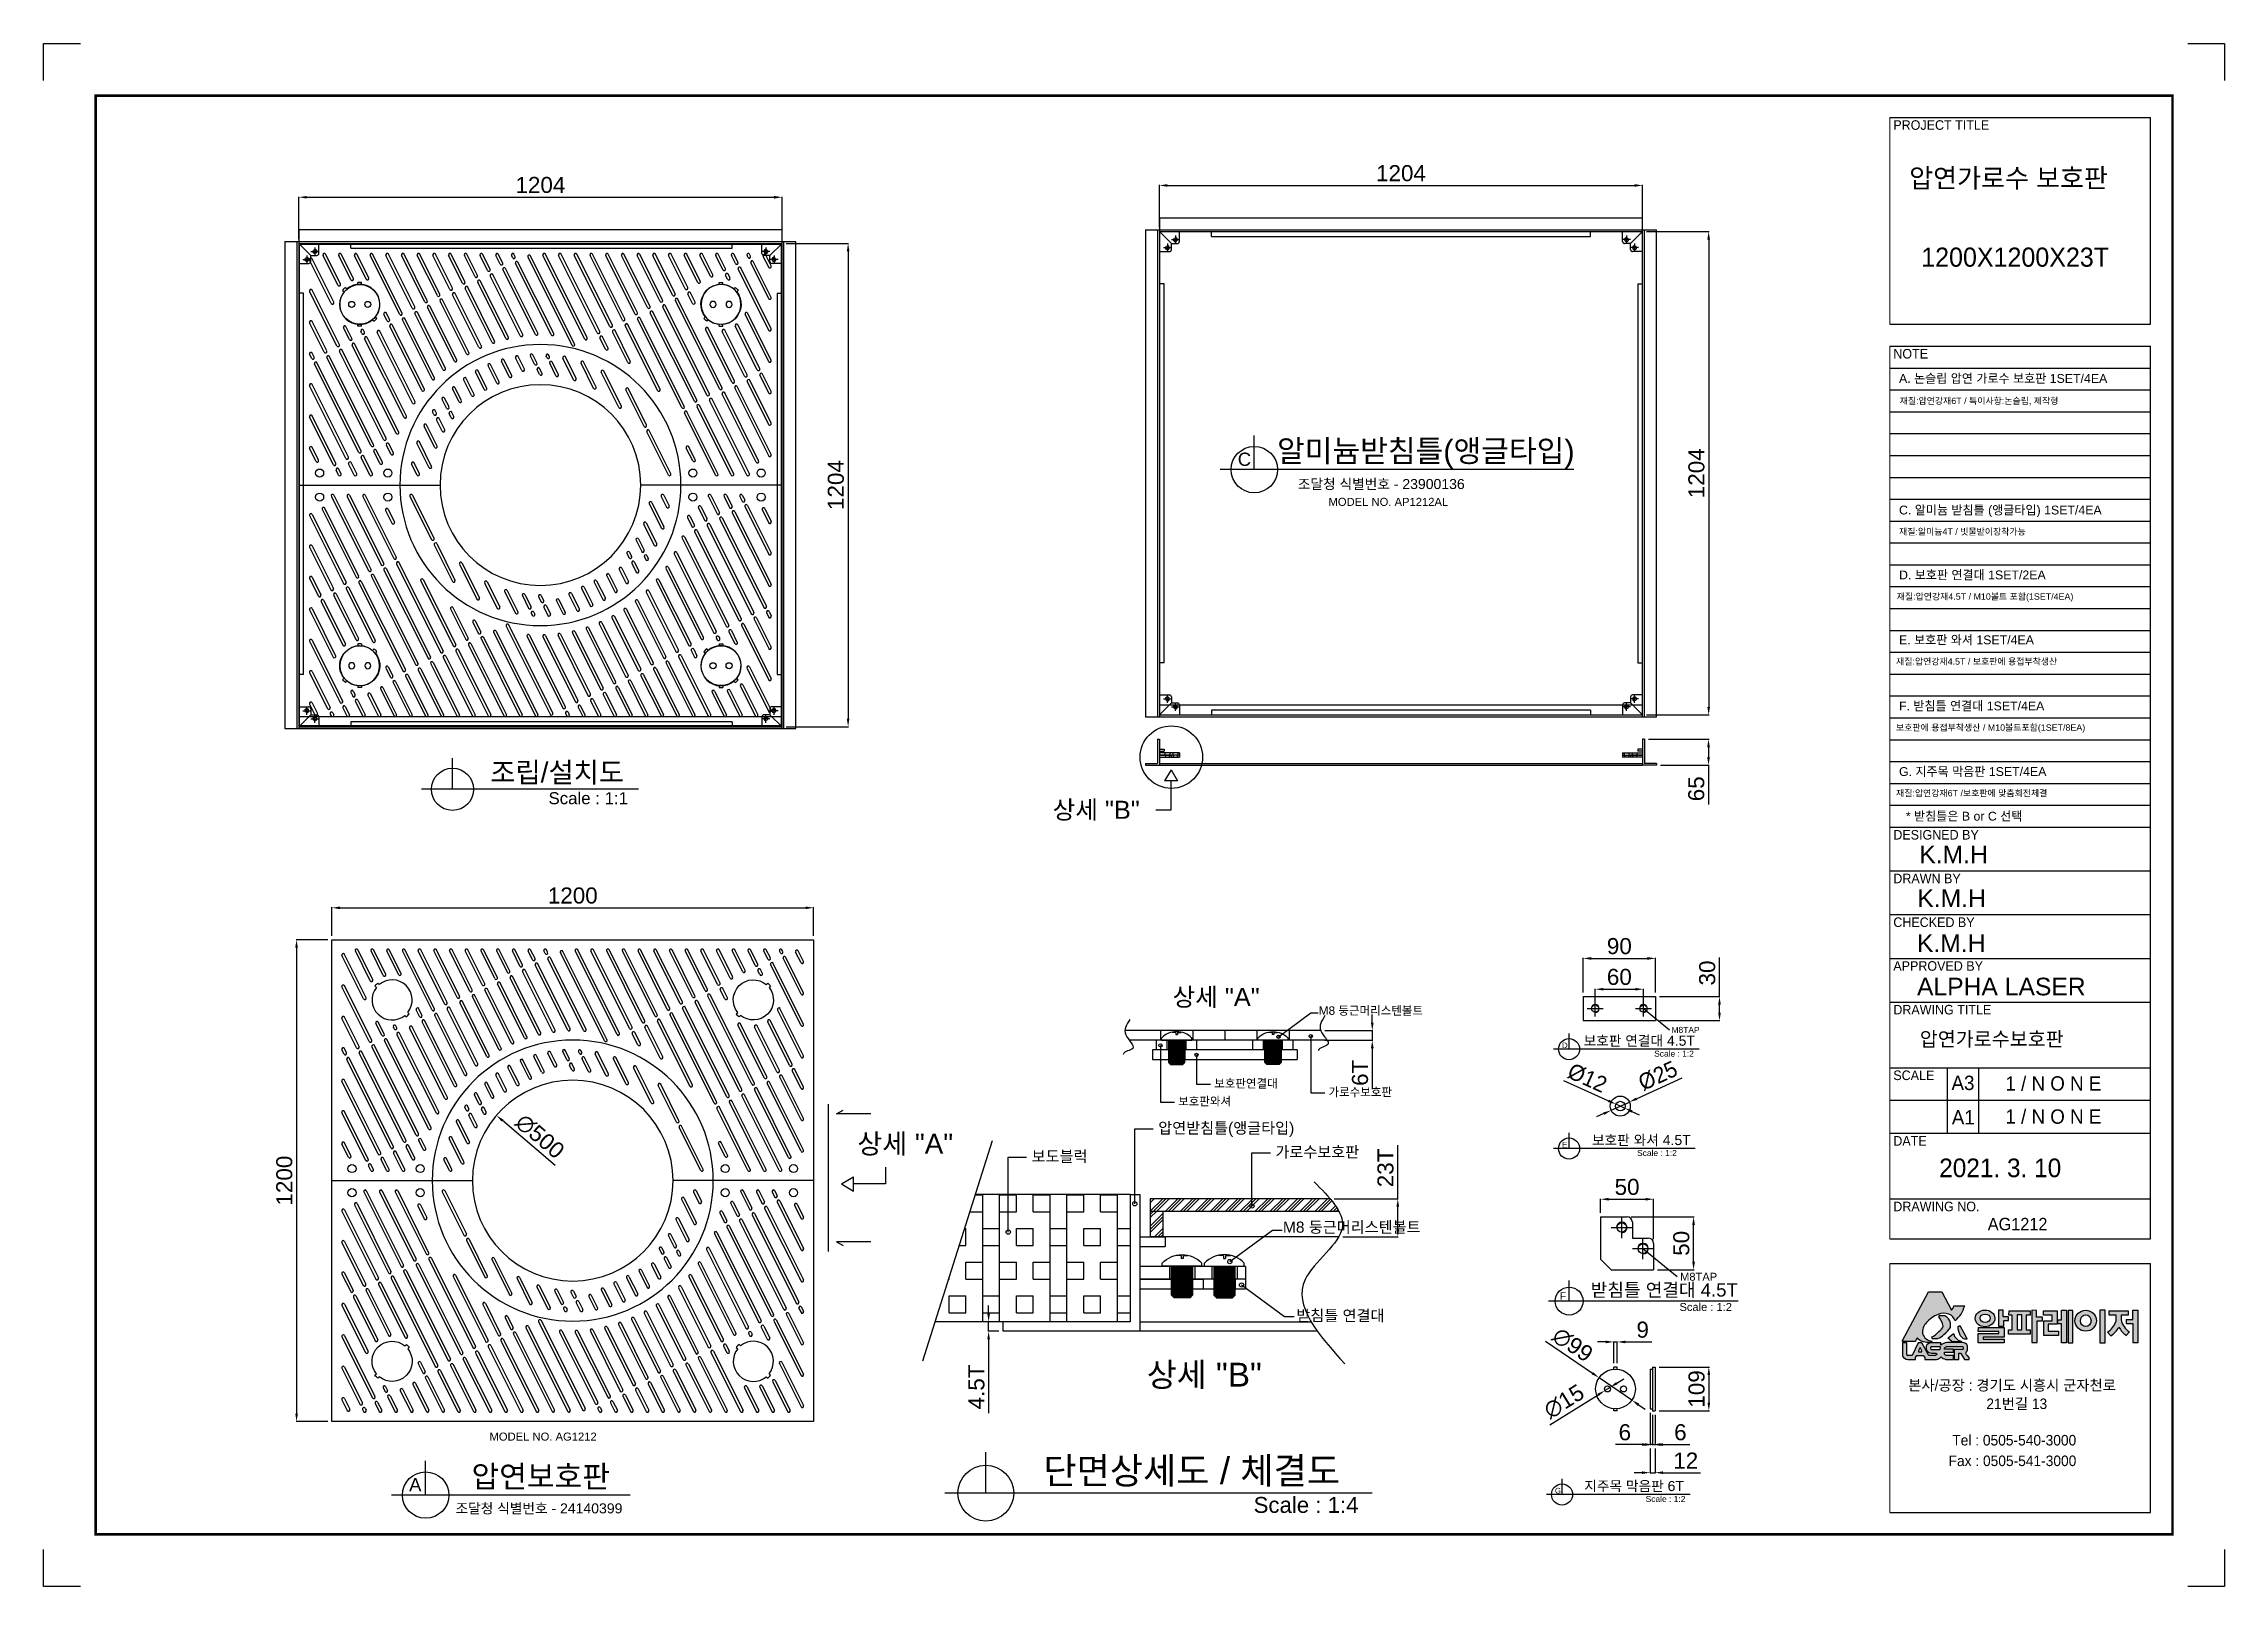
# Model space of a CAD drawing. Header units: millimetres. Extents: x 19440 to 24873, y -24819 to -20977.
import ezdxf
from ezdxf.enums import TextEntityAlignment as Align

# ---------------------------------------------------------------- set-up
doc = ezdxf.new("R2010")
doc.units = ezdxf.units.MM
doc.layers.add('LAYOUT', color=7, linetype='Continuous')
doc.layers.add('TEXT', color=7, linetype='Continuous')
doc.styles.add('H', font='')
doc.styles.get("Standard").update_dxf_attribs({"font": 'arial.ttf'})
doc.styles.get('H').set_extended_font_data('Dotum')
doc.dimstyles.new('ISO-25', dxfattribs={"dimtxt": 40, "dimasz": 20, "dimexe": 1.25, "dimexo": 10, "dimgap": 10, "dimtad": 1, "dimdec": 0, "dimtxsty": 'Standard', "dimcen": 2.5, "dimclrd": 3, "dimclre": 3, "dimclrt": 3, "dimadec": 0, "dimazin": 0, "dimtfac": 1, "dimtdec": 0, "dimtmove": 0, "dimatfit": 3, "dimfxl": 1, "dimarcsym": 0})

msp = doc.modelspace()

# ---------------------------------------------------------------- texts
at = {"style": 'H'}
for s, height, p in [('PROJECT TITLE', 23.822, (24047.9, -21191.6)), ('압연가로수 보호판', 47.64, (24087.3, -21335.5)), ('1200X1200X23T', 47.644, (24117.5, -21532.5)), ('NOTE', 23.82, (24047.9, -21761.2)), ('DESIGNED BY', 23.822, (24047.9, -22959.1)), ('DRAWN BY', 23.82, (24047.9, -23068)), ('CHECKED BY', 23.82, (24047.9, -23176.9)), ('APPROVED BY', 23.822, (24047.9, -23285.8)), ('DRAWING TITLE', 23.822, (24047.9, -23394.7)), ('압연가로수보호판', 35.73, (24113.8, -23473.8)), ('SCALE', 23.82, (24047.9, -23558.1)), ('A3', 35.73, (24192.9, -23582.9)), ('1 / N O N E', 35.733, (24327.2, -23584.4)), ('A1', 35.73, (24193.7, -23668.7)), ('1 / N O N E', 35.733, (24327.2, -23666.8)), ('DATE', 23.82, (24047.9, -23721.4)), ('2021. 3. 10', 46.453, (24162.2, -23799.9)), ('DRAWING NO.', 23.822, (24047.9, -23884.8)), ('AG1212', 30.97, (24283.2, -23932.2)), ('본사/공장 : 경기도 시흥시 군자천로', 26.204, (24085, -24331.2)), ('21번길 13', 26.2, (24279.7, -24377.3)), ('Tel : 0505-540-3000', 26.204, (24194.9, -24468.1)), ('Fax : 0505-541-3000', 26.204, (24185.6, -24519.4))]:
    msp.add_text(s, height=height, dxfattribs=at).set_placement(p)
for s, height, p in [('A. 논슬립 압연 가로수 보호판 1SET/4EA', 22, (24062.1, -21821.8)), ('재질:압연강재6T / 특이사항:논슬립, 제작형', 15.84, (24063.8, -21874.5)), ('C', 33, (22414.7, -22028.5)), ('조달청 식별번호 - 23900136', 25, (22564.4, -22086.2)), ('MODEL NO. AP1212AL', 20, (22640.8, -22128.1)), ('C. 알미늄 받침틀 (앵글타입) 1SET/4EA', 22, (24062.1, -22149.5)), ('재질:알미늄4T / 빗물받이장착가능', 15.84, (24062.2, -22200.2)), ('D. 보호판 연결대 1SET/2EA', 22, (24062.1, -22311.1)), (' 재질:압연강재4.5T / M10볼트 포함(1SET/4EA)', 15.84, (24050.3, -22361.8)), ('E. 보호판 와셔 1SET/4EA', 22, (24062.1, -22472.8)), ('재질:압연강재4.5T / 보호판에 용접부착생산', 15.84, (24054.8, -22523.5)), ('F. 받침틀 연결대 1SET/4EA', 22, (24062.1, -22637.4)), ('  보호판에 용접부착생산 / M10볼트포함(1SET/8EA)', 15.84, (24042.4, -22688.1)), ('G. 지주목 막음판 1SET/4EA', 22, (24062.1, -22800.8)), ('  재질:압연강재6T /보호판에 맞춤회전체결', 15.84, (24042.4, -22851.5)), ('  * 받침틀은 B or C 선택', 22, (24062.1, -22911.9)), ('K.M.H', 44, (24112.7, -23018)), ('K.M.H', 44, (24107.8, -23127.3)), ('K.M.H', 44, (24106.9, -23239.1)), ('ALPHA LASER', 44, (24106.9, -23347.2)), ('M8 둥근머리스텐볼트', 21, (22616.5, -23395.6)), ('D', 14, (23222.5, -23478.6)), ('M8TAP', 15, (23495.4, -23440.6)), ('보호판연결대', 21, (22356.1, -23577.1)), ('가로수보호판', 21, (22640.8, -23598.4)), ('보호판와셔', 21, (22266.2, -23621.5)), ('E', 14, (23222.5, -23726)), ('MODEL NO. AG1212', 20, (20550.5, -24456)), ('A', 33, (20350.2, -24582.3)), ('조달청 식별번호 - 24140399', 25, (20465.9, -24637.2))]:
    msp.add_text(s, height=height).set_placement(p)
at = {"color": 4}
for s, height, p in [('상세 "B"', 45, (21953.5, -22907.5)), ('상세 "A"', 45, (22252.3, -23373.5)), ('상세 "A"', 49.5, (21466.9, -23741.3))]:
    msp.add_text(s, height=height, dxfattribs=at).set_placement(p)
at = {"layer": 'TEXT'}
for s, height, p in [('알미늄받침틀(앵글타입)', 55, (22883.3, -22018.8)), ('조립/설치도', 50, (20719, -22816.7)), ('보호판 연결대 4.5T', 25, (23415.1, -23472.6)), ('보호판 와셔 4.5T', 25, (23420.2, -23720)), ('압연보호판', 55, (20678.1, -24572.7))]:
    msp.add_text(s, height=height, dxfattribs=at).set_placement(p, align=Align.CENTER)
for s, height, p in [('Scale : 1:1', 30, (20697.5, -22871.1)), ('Scale : 1:2', 15, (23452.1, -23499.8)), ('Scale : 1:2', 15, (23409.5, -23747.2))]:
    msp.add_text(s, height=height, dxfattribs=at).set_placement(p)

# ---------------------------------------------------------------- blocks, each defined once
blk = doc.blocks.new('*D10')
at = {"color": 3, "lineweight": -2, "transparency": 16777216}
for p, q in [((23275.3, -23340.1), (23275.3, -23253.8)), ((23295.3, -23255.1), (23435.3, -23255.1)), ((23455.3, -23340.1), (23455.3, -23253.8))]:
    blk.add_line(p, q, dxfattribs=at)
at = {"color": 3, "transparency": 16777216}
for points in [[(23295.3, -23251.8), (23295.3, -23258.4), (23275.3, -23255.1)], [(23435.3, -23251.8), (23435.3, -23258.4), (23455.3, -23255.1)]]:
    blk.add_solid(points, dxfattribs=at)
at = {"layer": 'Defpoints', "color": 0, "transparency": 16777216}
for p in [(23455.3, -23255.1), (23275.3, -23350.1), (23455.3, -23350.1)]:
    blk.add_point(p, dxfattribs=at)
at = {"color": 3, "transparency": 16777216, "insert": (23365.3, -23224.7), "char_height": 40, "attachment_point": 5}
blk.add_mtext('90', dxfattribs=at)
blk = doc.blocks.new('*D11')
at = {"color": 3, "lineweight": -2, "transparency": 16777216}
for p, q in [((23614.9, -23350.1), (23614.9, -23253)), ((23465.3, -23350.1), (23616.1, -23350.1)), ((23465.3, -23410.1), (23616.1, -23410.1)), ((23614.9, -23390.1), (23614.9, -23370.1))]:
    blk.add_line(p, q, dxfattribs=at)
at = {"color": 3, "transparency": 16777216}
for points in [[(23611.5, -23370.1), (23618.2, -23370.1), (23614.9, -23350.1)], [(23611.5, -23390.1), (23618.2, -23390.1), (23614.9, -23410.1)]]:
    blk.add_solid(points, dxfattribs=at)
at = {"layer": 'Defpoints', "color": 0, "transparency": 16777216}
for p in [(23455.3, -23350.1), (23614.9, -23350.1), (23455.3, -23410.1)]:
    blk.add_point(p, dxfattribs=at)
at = {"color": 3, "transparency": 16777216, "insert": (23584.4, -23291.5), "char_height": 40, "attachment_point": 5, "rotation": 90}
blk.add_mtext('30', dxfattribs=at)
blk = doc.blocks.new('*D12')
at = {"color": 3, "lineweight": -2, "transparency": 16777216}
for p, q in [((23520.7, -23553.3), (23408.6, -23604.4)), ((23344.9, -23633.4), (23390.4, -23612.7)), ((23326.7, -23641.7), (23308.5, -23650))]:
    blk.add_line(p, q, dxfattribs=at)
at = {"color": 3, "transparency": 16777216}
for points in [[(23325.3, -23638.7), (23328.1, -23644.7), (23344.9, -23633.4)], [(23407.2, -23601.4), (23410, -23607.4), (23390.4, -23612.7)]]:
    blk.add_solid(points, dxfattribs=at)
at = {"layer": 'Defpoints', "color": 0, "transparency": 16777216}
for p in [(23344.9, -23633.4), (23390.4, -23612.7)]:
    blk.add_point(p, dxfattribs=at)
at = {"color": 3, "transparency": 16777216, "insert": (23461.3, -23547.4), "char_height": 40, "attachment_point": 5, "rotation": 24.4839}
blk.add_mtext('{\\fMS PGothic|b0|i0|c129|p34;%%C25}', dxfattribs=at)
blk = doc.blocks.new('*D13')
at = {"color": 3, "lineweight": -2, "transparency": 16777216}
for p, q in [((23226.3, -23559.1), (23338.5, -23609.8)), ((23378.6, -23628), (23356.7, -23618.1)), ((23396.8, -23636.2), (23415, -23644.5))]:
    blk.add_line(p, q, dxfattribs=at)
at = {"color": 3, "transparency": 16777216}
for points in [[(23339.9, -23606.8), (23337.1, -23612.9), (23356.7, -23618.1)], [(23398.2, -23633.2), (23395.4, -23639.3), (23378.6, -23628)]]:
    blk.add_solid(points, dxfattribs=at)
at = {"layer": 'Defpoints', "color": 0, "transparency": 16777216}
for p in [(23356.7, -23618.1), (23378.6, -23628)]:
    blk.add_point(p, dxfattribs=at)
at = {"color": 3, "transparency": 16777216, "insert": (23285.6, -23553), "char_height": 40, "attachment_point": 5, "rotation": 335.6577}
blk.add_mtext('{\\fMS PGothic|b0|i0|c129|p34;%%C12}', dxfattribs=at)
blk = doc.blocks.new('*D14')
at = {"color": 3, "lineweight": -2, "transparency": 16777216}
for p, q in [((23305.3, -23370.1), (23305.3, -23330.5)), ((23325.3, -23331.8), (23405.3, -23331.8)), ((23425.3, -23370.1), (23425.3, -23330.5))]:
    blk.add_line(p, q, dxfattribs=at)
at = {"color": 3, "transparency": 16777216}
for points in [[(23325.3, -23328.5), (23325.3, -23335.1), (23305.3, -23331.8)], [(23405.3, -23328.5), (23405.3, -23335.1), (23425.3, -23331.8)]]:
    blk.add_solid(points, dxfattribs=at)
at = {"layer": 'Defpoints', "color": 0, "transparency": 16777216}
for p in [(23425.3, -23331.8), (23305.3, -23380.1), (23425.3, -23380.1)]:
    blk.add_point(p, dxfattribs=at)
at = {"color": 3, "transparency": 16777216, "insert": (23365.3, -23301.4), "char_height": 40, "attachment_point": 5}
blk.add_mtext('60', dxfattribs=at)
blk = doc.blocks.new('A$C36924EFD')
for p, q in [((0, 45), (0, -45)), ((0, 45), (6, 45)), ((6, -45), (6, 45)), ((0, -45), (6, -45))]:
    blk.add_line(p, q)
blk = doc.blocks.new('*D15')
at = {"color": 3, "lineweight": -2, "transparency": 16777216}
for p, q in [((22749.8, -23415), (22749.8, -23395)), ((22631.3, -23435), (22751.1, -23435)), ((22631.3, -23459), (22751.1, -23459)), ((22749.8, -23435), (22749.8, -23459)), ((22749.8, -23479), (22749.8, -23581))]:
    blk.add_line(p, q, dxfattribs=at)
at = {"color": 3, "transparency": 16777216}
for points in [[(22746.5, -23415), (22753.2, -23415), (22749.8, -23435)], [(22746.5, -23479), (22753.2, -23479), (22749.8, -23459)]]:
    blk.add_solid(points, dxfattribs=at)
at = {"layer": 'Defpoints', "color": 0, "transparency": 16777216}
for p in [(22621.3, -23435), (22621.3, -23459), (22749.8, -23459)]:
    blk.add_point(p, dxfattribs=at)
at = {"color": 3, "transparency": 16777216, "insert": (22719.4, -23540), "char_height": 40, "attachment_point": 5, "rotation": 90}
blk.add_mtext('6T', dxfattribs=at)
blk = doc.blocks.new('A$C5731754A')
at = {"color": 1}
for p, q in [((-37.5, 0), (-37.5, 5.7)), ((-37.5, 0), (37.5, 0)), ((-20, 0), (-20, -55)), ((-20, 0), (20, 0)), ((-11.2, 19.7), (-11.2, 20.5)), ((-1.9, 19.7), (-11.2, 19.7)), ((-1.9, 19.7), (-1.9, 14.1)), ((-1.9, 14.1), (1.9, 14.1)), ((1.9, 19.7), (1.9, 14.1)), ((1.9, 19.7), (11.2, 19.7)), ((11.2, 19.7), (11.2, 20.5)), ((20, -55), (20, 0)), ((37.5, 0), (37.5, 5.7)), ((-20, -2.5), (20, -2.5)), ((-20, -5), (20, -5)), ((-20, -7.5), (20, -7.5)), ((-20, -7.5), (20, -7.5)), ((-20, -10), (20, -10)), ((-20, -12.5), (20, -12.5)), ((-20, -12.5), (20, -12.5)), ((-20, -15), (20, -15)), ((-20, -17.5), (20, -17.5)), ((-20, -17.5), (20, -17.5)), ((-20, -20), (20, -20)), ((-20, -22.5), (20, -22.5)), ((-20, -22.5), (20, -22.5)), ((-20, -25), (20, -25)), ((-20, -27.5), (20, -27.5)), ((-20, -27.5), (20, -27.5)), ((-20, -30), (20, -30)), ((-20, -32.5), (20, -32.5)), ((-20, -35), (20, -35)), ((-20, -37.5), (20, -37.5)), ((-20, -40), (20, -40)), ((-20, -42.5), (20, -42.5)), ((-20, -45), (20, -45)), ((-20, -47.5), (20, -47.5)), ((-20, -50), (20, -50)), ((-20, -52.5), (20, -52.5)), ((-15, -60), (-20, -55)), ((-20, -55), (20, -55)), ((-17.5, -57.5), (17.5, -57.5)), ((-15, -60), (15, -60)), ((20, -55), (15, -60))]:
    blk.add_line(p, q, dxfattribs=at)
blk.add_arc((0, -30.4), 52, 43.8928, 136.1072, dxfattribs=at)
blk = doc.blocks.new('*D30')
at = {"color": 3, "lineweight": -2, "transparency": 16777216}
for p, q in [((20075.3, -21464.3), (20075.3, -21358.3)), ((20095.3, -21359.5), (21259.3, -21359.5)), ((21279.3, -21464.3), (21279.3, -21358.3))]:
    blk.add_line(p, q, dxfattribs=at)
at = {"color": 3, "transparency": 16777216}
for points in [[(20095.3, -21356.2), (20095.3, -21362.9), (20075.3, -21359.5)], [(21259.3, -21356.2), (21259.3, -21362.9), (21279.3, -21359.5)]]:
    blk.add_solid(points, dxfattribs=at)
at = {"layer": 'Defpoints', "color": 0, "transparency": 16777216}
for p in [(21279.3, -21359.5), (20075.3, -21474.3), (21279.3, -21474.3)]:
    blk.add_point(p, dxfattribs=at)
at = {"color": 3, "transparency": 16777216, "insert": (20677.3, -21329.1), "char_height": 40, "attachment_point": 5}
blk.add_mtext('1204', dxfattribs=at)
blk = doc.blocks.new('*D28')
at = {"color": 3, "lineweight": -2, "transparency": 16777216}
for p, q in [((21289.3, -21474.3), (21445.1, -21474.3)), ((21443.9, -21494.3), (21443.9, -22658.3)), ((21289.3, -22678.3), (21445.1, -22678.3))]:
    blk.add_line(p, q, dxfattribs=at)
at = {"color": 3, "transparency": 16777216}
for points in [[(21440.6, -21494.3), (21447.2, -21494.3), (21443.9, -21474.3)], [(21440.6, -22658.3), (21447.2, -22658.3), (21443.9, -22678.3)]]:
    blk.add_solid(points, dxfattribs=at)
at = {"layer": 'Defpoints', "color": 0, "transparency": 16777216}
for p in [(21279.3, -21474.3), (21279.3, -22678.3), (21443.9, -22678.3)]:
    blk.add_point(p, dxfattribs=at)
at = {"color": 3, "transparency": 16777216, "insert": (21413.5, -22076.3), "char_height": 40, "attachment_point": 5, "rotation": 90}
blk.add_mtext('1204', dxfattribs=at)
blk = doc.blocks.new('A$C2E731E15')
at = {"color": 1}
for p, q in [((-10, 0), (10, 0)), ((0, -10), (0, 10))]:
    blk.add_line(p, q, dxfattribs=at)
blk.add_circle((0, 0), 4.5)
at = {"color": 4}
blk.add_arc((0, 0), 5, 270, 180, dxfattribs=at)
blk = doc.blocks.new('*D16')
at = {"color": 3, "lineweight": -2, "transparency": 16777216}
for p, q in [((16880.3, -24788.6), (16997.3, -24868.4)), ((17095.6, -24935.4), (17013.8, -24879.6)), ((17112.1, -24946.7), (17128.6, -24958))]:
    blk.add_line(p, q, dxfattribs=at)
at = {"color": 3, "transparency": 16777216}
for points in [[(16999.2, -24865.6), (16995.4, -24871.1), (17013.8, -24879.6)], [(17114, -24944), (17110.2, -24949.5), (17095.6, -24935.4)]]:
    blk.add_solid(points, dxfattribs=at)
at = {"layer": 'Defpoints', "color": 0, "transparency": 16777216}
for p in [(17013.8, -24879.6), (17095.6, -24935.4)]:
    blk.add_point(p, dxfattribs=at)
at = {"color": 3, "transparency": 16777216, "insert": (16947.7, -24797.7), "char_height": 40, "attachment_point": 5, "rotation": 325.6971}
blk.add_mtext('∅99', dxfattribs=at)
blk = doc.blocks.new('*D17')
at = {"color": 3, "lineweight": -2, "transparency": 16777216}
for p, q in [((17058.1, -24893.1), (17075.1, -24882.5)), ((16890.7, -24996.7), (17011.3, -24922)), ((17041.1, -24903.6), (17028.3, -24911.5))]:
    blk.add_line(p, q, dxfattribs=at)
at = {"color": 3, "transparency": 16777216}
for points in [[(17009.6, -24919.2), (17013.1, -24924.8), (17028.3, -24911.5)], [(17056.3, -24890.2), (17059.8, -24895.9), (17041.1, -24903.6)]]:
    blk.add_solid(points, dxfattribs=at)
at = {"layer": 'Defpoints', "color": 0, "transparency": 16777216}
for p in [(17028.3, -24911.5), (17041.1, -24903.6)]:
    blk.add_point(p, dxfattribs=at)
at = {"color": 3, "transparency": 16777216, "insert": (16926.5, -24938.8), "char_height": 40, "attachment_point": 5, "rotation": 31.7725}
blk.add_mtext('∅15', dxfattribs=at)
blk = doc.blocks.new('*D18')
at = {"color": 3, "lineweight": -2, "transparency": 16777216}
for p, q in [((17030.2, -24790.5), (17010.2, -24790.5)), ((17050.2, -24843), (17050.2, -24789.2)), ((17050.2, -24790.5), (17059.2, -24790.5)), ((17059.2, -24843), (17059.2, -24789.2)), ((17079.2, -24790.5), (17145.5, -24790.5))]:
    blk.add_line(p, q, dxfattribs=at)
at = {"color": 3, "transparency": 16777216}
for points in [[(17030.2, -24787.2), (17030.2, -24793.8), (17050.2, -24790.5)], [(17079.2, -24787.2), (17079.2, -24793.8), (17059.2, -24790.5)]]:
    blk.add_solid(points, dxfattribs=at)
at = {"layer": 'Defpoints', "color": 0, "transparency": 16777216}
for p in [(17059.2, -24790.5), (17050.2, -24853), (17059.2, -24853)]:
    blk.add_point(p, dxfattribs=at)
at = {"color": 3, "transparency": 16777216, "insert": (17122.4, -24760.1), "char_height": 40, "attachment_point": 5}
blk.add_mtext('9', dxfattribs=at)
blk = doc.blocks.new('*D19')
at = {"color": 3, "lineweight": -2, "transparency": 16777216}
for p, q in [((17163.1, -24853), (17288.5, -24853)), ((17287.2, -24873), (17287.2, -24942)), ((17163.1, -24962), (17288.5, -24962))]:
    blk.add_line(p, q, dxfattribs=at)
at = {"color": 3, "transparency": 16777216}
for points in [[(17283.9, -24873), (17290.5, -24873), (17287.2, -24853)], [(17283.9, -24942), (17290.5, -24942), (17287.2, -24962)]]:
    blk.add_solid(points, dxfattribs=at)
at = {"layer": 'Defpoints', "color": 0, "transparency": 16777216}
for p in [(17153.1, -24853), (17153.1, -24962), (17287.2, -24962)]:
    blk.add_point(p, dxfattribs=at)
at = {"color": 3, "transparency": 16777216, "insert": (17256.8, -24907.5), "char_height": 40, "attachment_point": 5, "rotation": 90}
blk.add_mtext('109', dxfattribs=at)
blk = doc.blocks.new('*D20')
at = {"color": 3, "lineweight": -2, "transparency": 16777216}
for p, q in [((17147.1, -24972), (17147.1, -25047.3)), ((17153.1, -24972), (17153.1, -25047.3)), ((17127.1, -25046), (17107.1, -25046)), ((17147.1, -25046), (17153.1, -25046)), ((17173.1, -25046), (17239.5, -25046))]:
    blk.add_line(p, q, dxfattribs=at)
at = {"color": 3, "transparency": 16777216}
for points in [[(17127.1, -25042.7), (17127.1, -25049.3), (17147.1, -25046)], [(17173.1, -25042.7), (17173.1, -25049.3), (17153.1, -25046)]]:
    blk.add_solid(points, dxfattribs=at)
at = {"layer": 'Defpoints', "color": 0, "transparency": 16777216}
for p in [(17147.1, -24962), (17153.1, -24962), (17153.1, -25046)]:
    blk.add_point(p, dxfattribs=at)
at = {"color": 3, "transparency": 16777216, "insert": (17216.3, -25015.6), "char_height": 40, "attachment_point": 5}
blk.add_mtext('6', dxfattribs=at)
blk = doc.blocks.new('*D21')
at = {"color": 3, "lineweight": -2, "transparency": 16777216}
for p, q in [((17141.1, -24967), (17141.1, -25047.3)), ((17147.1, -24972), (17147.1, -25047.3)), ((17121.1, -25046), (17054.7, -25046)), ((17147.1, -25046), (17141.1, -25046)), ((17167.1, -25046), (17187.1, -25046))]:
    blk.add_line(p, q, dxfattribs=at)
at = {"color": 3, "transparency": 16777216}
for points in [[(17121.1, -25042.7), (17121.1, -25049.3), (17141.1, -25046)], [(17167.1, -25042.7), (17167.1, -25049.3), (17147.1, -25046)]]:
    blk.add_solid(points, dxfattribs=at)
at = {"layer": 'Defpoints', "color": 0, "transparency": 16777216}
for p in [(17141.1, -24957), (17147.1, -24962), (17141.1, -25046)]:
    blk.add_point(p, dxfattribs=at)
at = {"color": 3, "transparency": 16777216, "insert": (17077.9, -25015.6), "char_height": 40, "attachment_point": 5}
blk.add_mtext('6', dxfattribs=at)
blk = doc.blocks.new('*D22')
at = {"color": 3, "lineweight": -2, "transparency": 16777216}
for p, q in [((17141.1, -25056), (17141.1, -25117.3)), ((17153.1, -25056), (17153.1, -25117.3)), ((17121.1, -25116), (17101.1, -25116)), ((17141.1, -25116), (17153.1, -25116)), ((17173.1, -25116), (17266.2, -25116))]:
    blk.add_line(p, q, dxfattribs=at)
at = {"color": 3, "transparency": 16777216}
for points in [[(17121.1, -25112.7), (17121.1, -25119.3), (17141.1, -25116)], [(17173.1, -25112.7), (17173.1, -25119.3), (17153.1, -25116)]]:
    blk.add_solid(points, dxfattribs=at)
at = {"layer": 'Defpoints', "color": 0, "transparency": 16777216}
for p in [(17141.1, -25046), (17153.1, -25046), (17153.1, -25116)]:
    blk.add_point(p, dxfattribs=at)
at = {"color": 3, "transparency": 16777216, "insert": (17229.7, -25085.9), "char_height": 40, "attachment_point": 5}
blk.add_mtext('12', dxfattribs=at)
blk = doc.blocks.new('*D24')
at = {"color": 3, "lineweight": -2, "transparency": 16777216}
blk.add_line((20714.1, -23771.1), (20583, -23659.1), dxfattribs=at)
at = {"color": 3, "transparency": 16777216}
blk.add_solid([(20585.1, -23656.6), (20580.8, -23661.7), (20567.7, -23646.1)], dxfattribs=at)
at = {"layer": 'Defpoints', "color": 0, "transparency": 16777216}
for p in [(20567.7, -23646.1), (20948, -23970.8)]:
    blk.add_point(p, dxfattribs=at)
at = {"color": 3, "transparency": 16777216, "insert": (20675.9, -23698.5), "char_height": 40, "attachment_point": 5, "rotation": 319.5091}
blk.add_mtext('∅500', dxfattribs=at)
blk = doc.blocks.new('*D46')
at = {"color": 3, "lineweight": -2, "transparency": 16777216}
for p, q in [((20157.9, -23198.5), (20157.9, -23127.9)), ((20177.9, -23129.1), (21337.9, -23129.1)), ((21357.9, -23198.5), (21357.9, -23127.9))]:
    blk.add_line(p, q, dxfattribs=at)
at = {"color": 3, "transparency": 16777216}
for points in [[(20177.9, -23125.8), (20177.9, -23132.4), (20157.9, -23129.1)], [(21337.9, -23132.4), (21337.9, -23125.8), (21357.9, -23129.1)]]:
    blk.add_solid(points, dxfattribs=at)
at = {"layer": 'Defpoints', "color": 0, "transparency": 16777216}
for p in [(21357.9, -23129.1), (20157.9, -23208.5), (21357.9, -23208.5)]:
    blk.add_point(p, dxfattribs=at)
at = {"color": 3, "transparency": 16777216, "insert": (20757.9, -23098.7), "char_height": 40, "attachment_point": 5}
blk.add_mtext('1200', dxfattribs=at)
blk = doc.blocks.new('*D45')
at = {"color": 3, "lineweight": -2, "transparency": 16777216}
for p, q in [((20147.9, -23208.5), (20068.5, -23208.5)), ((20069.8, -23228.5), (20069.8, -24388.5)), ((20147.9, -24408.5), (20068.5, -24408.5))]:
    blk.add_line(p, q, dxfattribs=at)
at = {"color": 3, "transparency": 16777216}
for points in [[(20073.1, -23228.5), (20066.5, -23228.5), (20069.8, -23208.5)], [(20066.5, -24388.5), (20073.1, -24388.5), (20069.8, -24408.5)]]:
    blk.add_solid(points, dxfattribs=at)
at = {"layer": 'Defpoints', "color": 0, "transparency": 16777216}
for p in [(20157.9, -23208.5), (20069.8, -24408.5), (20157.9, -24408.5)]:
    blk.add_point(p, dxfattribs=at)
at = {"color": 3, "transparency": 16777216, "insert": (20039.4, -23808.5), "char_height": 40, "attachment_point": 5, "rotation": 90}
blk.add_mtext('1200', dxfattribs=at)
blk = doc.blocks.new('A$C6562381F')
for p, q in [((4.5, 54.5), (-4.5, 54.5)), ((-4.5, 49.3), (-4.5, 54.5)), ((4.5, 49.3), (4.5, 54.5)), ((-4.5, -54.5), (-4.5, -49.3)), ((4.5, -54.5), (4.5, -49.3)), ((4.5, -54.5), (-4.5, -54.5))]:
    blk.add_line(p, q)
for centre, radius in [((0, 0), 49.5), ((-20, 0), 7.5), ((20, 0), 7.5)]:
    blk.add_circle(centre, radius)
blk = doc.blocks.new('*D36')
at = {"color": 3, "lineweight": -2}
for p, q in [((23437.8, -22709.3), (23588.8, -22709.3)), ((23587.5, -22729.3), (23587.5, -22753.8)), ((23467.8, -22773.8), (23588.8, -22773.8)), ((23587.5, -22773.8), (23587.5, -22871.7))]:
    blk.add_line(p, q, dxfattribs=at)
at = {"color": 3}
for points in [[(23590.9, -22729.3), (23584.2, -22729.3), (23587.5, -22709.3)], [(23584.2, -22753.8), (23590.9, -22753.8), (23587.5, -22773.8)]]:
    blk.add_solid(points, dxfattribs=at)
at = {"layer": 'Defpoints', "color": 0}
for p in [(23427.8, -22709.3), (23457.8, -22773.8), (23587.5, -22773.8)]:
    blk.add_point(p, dxfattribs=at)
at = {"color": 3, "insert": (23557.1, -22832.7), "char_height": 40, "attachment_point": 5, "rotation": 90}
blk.add_mtext('65', dxfattribs=at)
blk = doc.blocks.new('*D32')
at = {"color": 3, "lineweight": -2, "transparency": 16777216}
for p, q in [((22219.3, -21434.9), (22219.3, -21328.9)), ((22239.3, -21330.2), (23403.3, -21330.2)), ((23423.3, -21434.9), (23423.3, -21328.9))]:
    blk.add_line(p, q, dxfattribs=at)
at = {"color": 3, "transparency": 16777216}
for points in [[(22239.3, -21326.8), (22239.3, -21333.5), (22219.3, -21330.2)], [(23403.3, -21326.8), (23403.3, -21333.5), (23423.3, -21330.2)]]:
    blk.add_solid(points, dxfattribs=at)
at = {"layer": 'Defpoints', "color": 0, "transparency": 16777216}
for p in [(23423.3, -21330.2), (22219.3, -21444.9), (23423.3, -21444.9)]:
    blk.add_point(p, dxfattribs=at)
at = {"color": 3, "transparency": 16777216, "insert": (22821.3, -21299.8), "char_height": 40, "attachment_point": 5}
blk.add_mtext('1204', dxfattribs=at)
blk = doc.blocks.new('*D33')
at = {"color": 3, "lineweight": -2, "transparency": 16777216}
for p, q in [((23433.3, -21444.9), (23589.1, -21444.9)), ((23587.9, -21464.9), (23587.9, -22628.9)), ((23433.3, -22648.9), (23589.1, -22648.9))]:
    blk.add_line(p, q, dxfattribs=at)
at = {"color": 3, "transparency": 16777216}
for points in [[(23584.5, -21464.9), (23591.2, -21464.9), (23587.9, -21444.9)], [(23584.5, -22628.9), (23591.2, -22628.9), (23587.9, -22648.9)]]:
    blk.add_solid(points, dxfattribs=at)
at = {"layer": 'Defpoints', "color": 0, "transparency": 16777216}
for p in [(23423.3, -21444.9), (23423.3, -22648.9), (23587.9, -22648.9)]:
    blk.add_point(p, dxfattribs=at)
at = {"color": 3, "transparency": 16777216, "insert": (23557.5, -22046.9), "char_height": 40, "attachment_point": 5, "rotation": 90}
blk.add_mtext('1204', dxfattribs=at)
blk = doc.blocks.new('A$C600E4CCD')
for p, q in [((0, 6), (0, 0)), ((50, 6), (0, 6)), ((50, 0), (0, 0)), ((50, 6), (50, 0))]:
    blk.add_line(p, q)
at = {"color": 2}
for p, q in [((14, 6), (14, 0)), ((26, 6), (26, 0)), ((34, 6), (34, 0)), ((46, 6), (46, 0))]:
    blk.add_line(p, q, dxfattribs=at)
blk = doc.blocks.new('A$C723E4715')
blk.add_blockref('A$C5731754A', (0, 48))
blk = doc.blocks.new('*D40')
at = {"color": 3, "lineweight": -2, "transparency": 16777216}
for p, q in [((1097.1, 295), (1097.1, 330.1)), ((1117.1, 328.9), (1209.1, 328.9)), ((1229.1, 229), (1229.1, 330.1))]:
    blk.add_line(p, q, dxfattribs=at)
at = {"color": 3, "transparency": 16777216}
for points in [[(1117.1, 332.2), (1117.1, 325.5), (1097.1, 328.9)], [(1209.1, 325.5), (1209.1, 332.2), (1229.1, 328.9)]]:
    blk.add_solid(points, dxfattribs=at)
at = {"layer": 'Defpoints', "color": 0, "transparency": 16777216}
for p in [(1229.1, 328.9), (1097.1, 285), (1229.1, 219)]:
    blk.add_point(p, dxfattribs=at)
at = {"color": 3, "transparency": 16777216, "insert": (1163.1, 359.3), "char_height": 40, "attachment_point": 5}
blk.add_mtext('50', dxfattribs=at)
blk = doc.blocks.new('*D41')
at = {"color": 3, "lineweight": -2, "transparency": 16777216}
for p, q in [((1173.1, 285), (1330, 285)), ((1328.8, 173), (1328.8, 265)), ((1239.1, 153), (1330, 153))]:
    blk.add_line(p, q, dxfattribs=at)
at = {"color": 3, "transparency": 16777216}
for points in [[(1332.1, 265), (1325.4, 265), (1328.8, 285)], [(1325.4, 173), (1332.1, 173), (1328.8, 153)]]:
    blk.add_solid(points, dxfattribs=at)
at = {"layer": 'Defpoints', "color": 0, "transparency": 16777216}
for p in [(1163.1, 285), (1328.8, 285), (1229.1, 153)]:
    blk.add_point(p, dxfattribs=at)
at = {"color": 3, "transparency": 16777216, "insert": (1298.4, 219), "char_height": 40, "attachment_point": 5, "rotation": 90}
blk.add_mtext('50', dxfattribs=at)
blk = doc.blocks.new('*D42')
at = {"color": 3, "lineweight": -2, "transparency": 16777216}
for p, q in [((-427.5, 43.8), (-427.5, 63.8)), ((-401.7, 23.8), (-428.8, 23.8)), ((-401.7, 0), (-428.8, 0)), ((-427.5, 0), (-427.5, 23.8)), ((-427.5, -20), (-427.5, -203.6))]:
    blk.add_line(p, q, dxfattribs=at)
at = {"color": 3, "transparency": 16777216}
for points in [[(-430.8, 43.8), (-424.2, 43.8), (-427.5, 23.8)], [(-424.2, -20), (-430.8, -20), (-427.5, 0)]]:
    blk.add_solid(points, dxfattribs=at)
at = {"layer": 'Defpoints', "color": 0, "transparency": 16777216}
for p in [(-427.5, 23.8), (-391.7, 23.8), (-391.7, 0)]:
    blk.add_point(p, dxfattribs=at)
at = {"color": 3, "transparency": 16777216, "insert": (-457.8, -138.6), "char_height": 40, "attachment_point": 5, "rotation": 90}
blk.add_mtext('4.5T', dxfattribs=at)
blk = doc.blocks.new('*D43')
at = {"color": 3, "lineweight": -2, "transparency": 16777216}
for p, q in [((591.9, 330), (591.9, 463.5)), ((433.2, 330), (593.1, 330)), ((591.9, 255), (591.9, 310)), ((454.7, 235), (593.1, 235))]:
    blk.add_line(p, q, dxfattribs=at)
at = {"color": 3, "transparency": 16777216}
for points in [[(595.2, 310), (588.5, 310), (591.9, 330)], [(588.5, 255), (595.2, 255), (591.9, 235)]]:
    blk.add_solid(points, dxfattribs=at)
at = {"layer": 'Defpoints', "color": 0, "transparency": 16777216}
for p in [(423.2, 330), (591.9, 330), (444.7, 235)]:
    blk.add_point(p, dxfattribs=at)
at = {"color": 3, "transparency": 16777216, "insert": (561.4, 406.8), "char_height": 40, "attachment_point": 5, "rotation": 90}
blk.add_mtext('23T', dxfattribs=at)
blk = doc.blocks.new('A$C25B221E0')
at = {"color": 1}
for p, q in [((-26.4, 0), (26.4, 0)), ((0, -26.4), (0, 26.4))]:
    blk.add_line(p, q, dxfattribs=at)
blk.add_line((0, 0), (85.3, -69.6))
blk.add_circle((0, 0), 11.9)
at = {"color": 4}
blk.add_arc((0, 0), 13.2, 270, 180, dxfattribs=at)
blk.add_text('M8TAP', height=19.8).set_placement((92.6, -79.9))
blk = doc.blocks.new('AG1212')
for p, q in [((17396.3, -23922), (17396.3, -23322)), ((17396.3, -23322), (18596.3, -23322)), ((17475.2, -23469.5), (17421.3, -23361.6)), ((17481.5, -23466.4), (17427.5, -23358.5)), ((17491.8, -23424.4), (17454.7, -23350.1)), ((17498.1, -23421.2), (17460.9, -23347)), ((17524.2, -23410.9), (17493.8, -23350.1)), ((17530.4, -23407.7), (17500.1, -23347)), ((17562.4, -23409), (17532.9, -23350.1)), ((17568.6, -23405.9), (17539.2, -23347)), ((17645.7, -23497.3), (17572.1, -23350.1)), ((17651.9, -23494.2), (17578.3, -23347)), ((17677, -23481.7), (17611.2, -23350.1)), ((17683.2, -23478.5), (17617.5, -23347)), ((17708.3, -23466), (17650.3, -23350.1)), ((17714.5, -23462.9), (17656.6, -23347)), ((17739.6, -23450.3), (17689.5, -23350.1)), ((17745.8, -23447.2), (17695.7, -23347)), ((17770.9, -23434.7), (17728.6, -23350.1)), ((17777.1, -23431.6), (17734.9, -23347)), ((17802.2, -23419), (17767.7, -23350.1)), ((17808.4, -23415.9), (17774, -23347)), ((17833.5, -23403.4), (17806.9, -23350.1)), ((17839.7, -23400.3), (17813.1, -23347)), ((17864.8, -23387.7), (17846, -23350.1)), ((17871, -23384.6), (17852.2, -23347)), ((17896.1, -23372.1), (17885.1, -23350.1)), ((17902.4, -23369), (17891.4, -23347)), ((17927.4, -23356.4), (17924.2, -23350.1)), ((17933.7, -23353.3), (17930.5, -23347)), ((18075.3, -23574.1), (17965.4, -23354.2)), ((18081.6, -23570.9), (17971.7, -23351.1)), ((18106.7, -23558.4), (18002.5, -23350.1)), ((18112.9, -23555.3), (18008.8, -23347)), ((18138, -23542.8), (18041.6, -23350.1)), ((18144.2, -23539.6), (18047.9, -23347)), ((18169.3, -23527.1), (18080.8, -23350.1)), ((18175.5, -23524), (18087, -23347)), ((18200.6, -23511.5), (18119.9, -23350.1)), ((18206.8, -23508.3), (18126.2, -23347)), ((18231.9, -23495.8), (18159, -23350.1)), ((18238.1, -23492.7), (18165.3, -23347)), ((18263.2, -23480.2), (18198.2, -23350.1)), ((18269.4, -23477), (18204.4, -23347)), ((18294.5, -23464.5), (18237.3, -23350.1)), ((18300.7, -23461.4), (18243.6, -23347)), ((18325.8, -23448.9), (18276.4, -23350.1)), ((18332, -23445.7), (18282.7, -23347)), ((18357.1, -23433.2), (18315.6, -23350.1)), ((18363.4, -23430.1), (18321.8, -23347)), ((18388.4, -23417.5), (18354.7, -23350.1)), ((18394.7, -23414.4), (18360.9, -23347)), ((18419.7, -23401.9), (18393.8, -23350.1)), ((18426, -23398.8), (18400.1, -23347)), ((18451, -23386.2), (18433, -23350.1)), ((18457.3, -23383.1), (18439.2, -23347)), ((18482.3, -23370.6), (18472.1, -23350.1)), ((18488.6, -23367.5), (18478.3, -23347)), ((18513.6, -23354.9), (18511.2, -23350.1)), ((18519.9, -23351.8), (18517.5, -23347)), ((18565, -23379.5), (18551.6, -23352.7)), ((18571.3, -23376.3), (18557.9, -23349.6)), ((18596.3, -23322), (18596.3, -23922)), ((17916.5, -23553.9), (17846.5, -23413.7)), ((17946.1, -23550.4), (17871.5, -23401.2)), ((17952.4, -23547.2), (17877.8, -23398)), ((17983.7, -23547.2), (17902.8, -23385.5)), ((17989.9, -23544.1), (17909.1, -23382.4)), ((18023.2, -23548), (17934.1, -23369.8)), ((18029.4, -23544.8), (17940.4, -23366.7)), ((18462.4, -23409), (18457.7, -23399.7)), ((18468.7, -23405.9), (18464, -23396.5)), ((18565, -23536), (18489, -23384)), ((18571.3, -23532.8), (18495.3, -23380.9)), ((18565, -23457.7), (18520.3, -23368.4)), ((18571.3, -23454.6), (18526.6, -23365.2)), ((17489.1, -23575.6), (17421.3, -23439.8)), ((17495.4, -23572.4), (17427.5, -23436.7)), ((17811.9, -23595.1), (17746.3, -23463.8)), ((17818.2, -23592), (17752.5, -23460.6)), ((17843.3, -23579.6), (17777.6, -23448.1)), ((17849.6, -23576.5), (17783.8, -23445)), ((17876.1, -23566.8), (17808.9, -23432.5)), ((17882.3, -23563.7), (17815.1, -23429.3)), ((17910.3, -23557), (17840.2, -23416.8)), ((18442.4, -23682.1), (18332.5, -23462.3)), ((18448.7, -23679), (18338.8, -23459.1)), ((18375.3, -23469.5), (18363.8, -23446.6)), ((18381.5, -23466.4), (18370.1, -23443.5)), ((17457.8, -23591.2), (17421.3, -23518.1)), ((17464.1, -23588.1), (17427.5, -23515)), ((17614.3, -23513), (17606.3, -23496.9)), ((17620.6, -23509.8), (17612.6, -23493.8)), ((17707.2, -23683.1), (17627.3, -23523.2)), ((17726.3, -23658.5), (17652.4, -23510.7)), ((17732.5, -23655.4), (17658.6, -23507.6)), ((17753.3, -23634.3), (17683.7, -23495.1)), ((17759.5, -23631.2), (17689.9, -23491.9)), ((17781.9, -23613.2), (17715, -23479.4)), ((17788.1, -23610.1), (17721.2, -23476.3)), ((18288.1, -23686.5), (18207.3, -23524.9)), ((18294.3, -23683.3), (18213.5, -23521.7)), ((18348.5, -23729.1), (18238.6, -23509.2)), ((18354.8, -23726), (18244.8, -23506.1)), ((18379.8, -23713.4), (18269.9, -23493.6)), ((18386.1, -23710.3), (18276.1, -23490.4)), ((18411.1, -23697.8), (18301.2, -23477.9)), ((18417.4, -23694.7), (18307.5, -23474.8)), ((18542.6, -23632.1), (18488.2, -23523.2)), ((18565, -23614.2), (18506.3, -23496.9)), ((18571.3, -23611.1), (18512.6, -23493.7)), ((17520.4, -23559.9), (17505.6, -23530.3)), ((17526.7, -23556.8), (17511.9, -23527.2)), ((17637.1, -23793.2), (17527.1, -23573.3)), ((17643.3, -23790.1), (17533.4, -23570.2)), ((17551.7, -23544.3), (17549.3, -23539.5)), ((17558, -23541.1), (17555.6, -23536.3)), ((17656.5, -23753.7), (17558.4, -23557.7)), ((17662.7, -23750.6), (17564.7, -23554.5)), ((17677.6, -23717.7), (17589.8, -23542)), ((17683.9, -23714.6), (17596, -23538.9)), ((17701, -23686.2), (17621.1, -23526.4)), ((18158.5, -23583.9), (18144.7, -23556.2)), ((18164.8, -23580.8), (18150.9, -23553.1)), ((18214.1, -23616.7), (18176, -23540.5)), ((18220.3, -23613.6), (18182.2, -23537.4)), ((18473.7, -23666.5), (18407.8, -23534.7)), ((18480, -23663.4), (18414.1, -23531.5)), ((18505, -23650.8), (18449.4, -23539.5)), ((18511.3, -23647.7), (18455.6, -23536.3)), ((18536.3, -23635.2), (18481.9, -23526.3)), ((17426.5, -23606.9), (17421.3, -23596.4)), ((17432.8, -23603.7), (17427.5, -23593.2)), ((17543.2, -23840.2), (17433.2, -23620.3)), ((17549.4, -23837), (17439.5, -23617.2)), ((17574.5, -23824.5), (17464.5, -23604.6)), ((17580.7, -23821.4), (17470.8, -23601.5)), ((17605.8, -23808.9), (17495.8, -23589)), ((17612, -23805.7), (17502.1, -23585.9)), ((17887.5, -23668), (17865.9, -23624.8)), ((17893.8, -23664.9), (17872.2, -23621.6)), ((17918.8, -23652.3), (17899.2, -23613.1)), ((17925.1, -23649.2), (17905.5, -23609.9)), ((17950.1, -23636.7), (17934.3, -23604.9)), ((17956.4, -23633.5), (17940.5, -23601.8)), ((17981.4, -23621), (17971.3, -23600.7)), ((17987.7, -23617.9), (17977.5, -23597.5)), ((18000.7, -23643.9), (17994.4, -23631.3)), ((18012.7, -23605.4), (18010.4, -23600.8)), ((18019, -23602.2), (18016.7, -23597.6)), ((18034.9, -23649.7), (18019.4, -23618.8)), ((18041.2, -23646.6), (18025.7, -23615.7)), ((18079.1, -23659.8), (18052.3, -23606.1)), ((18085.3, -23656.6), (18058.5, -23603)), ((18128.8, -23681.1), (18097.5, -23618.4)), ((18135.1, -23677.9), (18103.8, -23615.3)), ((17511.9, -23855.8), (17421.3, -23674.6)), ((17518.1, -23852.7), (17427.5, -23671.5)), ((17793.6, -23714.9), (17777.1, -23682)), ((17799.9, -23711.8), (17783.4, -23678.9)), ((17824.9, -23699.3), (17804.9, -23659.3)), ((17831.2, -23696.2), (17811.2, -23656.2)), ((17856.2, -23683.6), (17834.5, -23640.1)), ((17862.5, -23680.5), (17840.7, -23637)), ((17994.4, -23647), (17988.1, -23634.4)), ((18191.7, -23728.5), (18148, -23641.1)), ((18198, -23725.4), (18154.3, -23638)), ((18254.6, -23776.1), (18209.1, -23685.1)), ((18260.9, -23772.9), (18215.4, -23682)), ((18565, -23849), (18480.4, -23679.9)), ((18571.3, -23845.9), (18486.7, -23676.8)), ((18565, -23770.8), (18511.8, -23664.3)), ((18571.3, -23767.6), (18518, -23661.1)), ((18565, -23692.5), (18543.1, -23648.6)), ((18571.3, -23689.4), (18549.3, -23645.5)), ((17731, -23746.2), (17727.5, -23739.3)), ((17737.3, -23743.1), (17733.8, -23736.1)), ((17762.3, -23730.6), (17751.2, -23708.5)), ((17768.6, -23727.5), (17757.5, -23705.4)), ((17780.5, -23751.4), (17775.3, -23740.9)), ((18432.5, -23897), (18355.2, -23742.5)), ((18438.7, -23893.9), (18361.5, -23739.4)), ((18471.6, -23897), (18386.5, -23726.9)), ((18477.9, -23893.9), (18392.8, -23723.7)), ((18510.7, -23897), (18417.8, -23711.2)), ((18517, -23893.9), (18424.1, -23708.1)), ((18533.7, -23864.7), (18449.1, -23695.6)), ((18540, -23861.6), (18455.4, -23692.4)), ((17480.6, -23871.5), (17421.3, -23752.9)), ((17486.8, -23868.3), (17427.5, -23749.8)), ((17732.7, -23828), (17706.4, -23775.3)), ((17739, -23824.9), (17712.7, -23772.2)), ((17751.8, -23787.8), (17737.7, -23759.7)), ((17758, -23784.7), (17744, -23756.5)), ((17774.3, -23754.6), (17769, -23744)), ((18315.1, -23897), (18261.3, -23789.5)), ((18321.3, -23893.9), (18267.6, -23786.3)), ((17437.4, -23863.3), (17421.3, -23831.2)), ((17443.6, -23860.2), (17427.5, -23828)), ((17577.8, -23893.9), (17556.1, -23850.4)), ((17596.4, -23868.4), (17581.2, -23837.9)), ((17602.7, -23865.3), (17587.4, -23834.8)), ((17623.7, -23844.8), (17612.5, -23822.3)), ((17630, -23841.6), (17618.7, -23819.1)), ((17719, -23878.7), (17688.5, -23817.7)), ((17725.2, -23875.6), (17694.7, -23814.6)), ((18375.8, -23862), (18359.8, -23829.9)), ((18382.1, -23858.9), (18366, -23826.8)), ((17493.3, -23897), (17487.3, -23884.9)), ((17499.6, -23893.9), (17493.5, -23881.8)), ((17532.4, -23897), (17518.6, -23869.2)), ((17538.7, -23893.9), (17524.8, -23866.1)), ((17571.6, -23897), (17549.9, -23853.6)), ((17689, -23897), (17675.5, -23870)), ((17695.2, -23893.9), (17681.7, -23866.8)), ((17396.3, -23922), (17746.3, -23922)), ((17396.3, -23922), (17746.3, -23922)), ((17396.3, -24522), (17396.3, -23922)), ((17396.3, -23922), (17746.3, -23922)), ((17396.3, -23922), (17746.3, -23922)), ((17396.3, -23922), (17746.3, -23922)), ((17475.5, -23950.1), (17568.4, -24135.9)), ((17481.8, -23947), (17574.7, -24132.8)), ((17514.7, -23950.1), (17599.7, -24120.3)), ((17520.9, -23947), (17606, -24117.1)), ((17553.8, -23950.1), (17631, -24104.6)), ((17560.1, -23947), (17637.3, -24101.5)), ((17671.2, -23950.1), (17725, -24057.6)), ((17677.5, -23947), (17731.2, -24054.5)), ((18596.3, -23922), (18246.3, -23922)), ((18596.3, -23922), (18246.3, -23922)), ((18596.3, -23922), (18246.3, -23922)), ((18596.3, -23922), (18246.3, -23922)), ((18596.3, -23922), (18246.3, -23922)), ((18297.3, -23950.1), (18310.8, -23977.2)), ((18303.6, -23947), (18317.1, -23974)), ((18414.7, -23950.1), (18436.4, -23993.5)), ((18421, -23947), (18442.7, -23990.4)), ((18453.8, -23950.1), (18467.7, -23977.9)), ((18460.1, -23947), (18474, -23974.8)), ((18493, -23950.1), (18499, -23962.2)), ((18499.2, -23947), (18505.3, -23959.1)), ((18596.3, -23922), (18596.3, -24522)), ((17421.3, -23998.1), (17505.8, -24167.2)), ((17427.5, -23995), (17512.1, -24164.1)), ((17452.5, -23982.4), (17537.1, -24151.6)), ((17458.8, -23979.3), (17543.4, -24148.4)), ((17610.4, -23985.1), (17626.5, -24017.2)), ((17616.7, -23982), (17632.8, -24014.1)), ((18267.3, -23968.4), (18297.8, -24029.4)), ((18273.6, -23965.3), (18304.1, -24026.3)), ((18362.6, -24002.4), (18373.8, -24024.8)), ((18368.8, -23999.2), (18380.1, -24021.7)), ((18389.9, -23978.7), (18405.1, -24009.2)), ((18396.1, -23975.6), (18411.4, -24006.1)), ((18443.1, -24007), (18553, -24226.8)), ((18449.4, -24003.8), (18559.3, -24223.7)), ((18474.4, -23991.3), (18565, -24172.5)), ((18480.7, -23988.2), (18571.3, -24169.4)), ((18505.7, -23975.7), (18565, -24094.2)), ((18512, -23972.5), (18571.3, -24091.1)), ((18548.9, -23983.8), (18565, -24016)), ((18555.2, -23980.6), (18571.3, -24012.8)), ((17737.9, -24067.9), (17783.4, -24158.9)), ((18234.5, -24059.3), (18248.6, -24087.5)), ((18240.8, -24056.2), (18254.8, -24084.3)), ((18253.5, -24019.1), (18279.9, -24071.8)), ((18259.8, -24016), (18286.1, -24068.7)), ((18349.2, -24053.9), (18459.1, -24273.8)), ((18355.5, -24050.8), (18465.4, -24270.7)), ((18380.5, -24038.3), (18490.4, -24258.1)), ((18386.8, -24035.1), (18496.7, -24255)), ((18411.8, -24022.6), (18521.7, -24242.5)), ((18418.1, -24019.5), (18528, -24239.4)), ((17421.3, -24076.4), (17474.5, -24182.9)), ((17427.5, -24073.2), (17480.8, -24179.7)), ((17637.8, -24118), (17747.7, -24337.9)), ((17644, -24114.9), (17754, -24334.8)), ((17731.7, -24071.1), (17777.1, -24162)), ((17794.6, -24118.6), (17838.3, -24206)), ((17800.8, -24115.5), (17844.5, -24202.9)), ((18212, -24092.6), (18217.3, -24103.1)), ((18218.3, -24089.4), (18223.5, -24100)), ((18224, -24116.5), (18235, -24138.6)), ((18230.2, -24113.4), (18241.3, -24135.5)), ((18255.3, -24100.9), (18258.8, -24107.9)), ((18261.5, -24097.7), (18265, -24104.7)), ((18329.8, -24093.4), (18427.8, -24289.4)), ((18336.1, -24090.3), (18434.1, -24286.3)), ((17421.3, -24154.6), (17443.2, -24198.5)), ((17427.5, -24151.5), (17449.5, -24195.4)), ((17543.8, -24165), (17653.8, -24384.9)), ((17550.1, -24161.8), (17660, -24381.7)), ((17575.1, -24149.3), (17685.1, -24369.2)), ((17581.4, -24146.2), (17691.3, -24366.1)), ((17606.5, -24133.7), (17716.4, -24353.5)), ((17612.7, -24130.5), (17722.7, -24350.4)), ((17698.2, -24160.7), (17779, -24322.2)), ((17704.5, -24157.5), (17785.3, -24319.1)), ((17857.4, -24166.1), (17888.7, -24228.7)), ((17863.7, -24162.9), (17895, -24225.6)), ((18105, -24176), (18126.6, -24219.2)), ((18130.1, -24163.5), (18151.8, -24207)), ((18136.3, -24160.4), (18158.1, -24203.9)), ((18161.4, -24147.8), (18181.4, -24187.8)), ((18167.6, -24144.7), (18187.6, -24184.7)), ((18192.7, -24132.2), (18209.1, -24165.1)), ((18198.9, -24129), (18215.4, -24162)), ((18285.3, -24160.9), (18365.2, -24320.7)), ((18291.6, -24157.8), (18371.5, -24317.6)), ((18308.7, -24129.4), (18396.5, -24305.1)), ((18314.9, -24126.3), (18402.8, -24302)), ((17427.5, -24229.8), (17486.2, -24347.1)), ((17449.9, -24211.9), (17504.3, -24320.8)), ((17456.2, -24208.8), (17510.6, -24317.6)), ((17481.2, -24196.3), (17536.9, -24307.7)), ((17487.5, -24193.2), (17543.2, -24304.5)), ((17512.5, -24180.6), (17578.5, -24312.5)), ((17518.8, -24177.5), (17584.7, -24309.3)), ((17772.2, -24230.4), (17810.3, -24306.6)), ((17778.5, -24227.3), (17816.6, -24303.5)), ((17907.2, -24187.4), (17934, -24241)), ((17913.5, -24184.2), (17940.3, -24237.8)), ((17951.4, -24197.4), (17966.8, -24228.3)), ((17957.6, -24194.3), (17973.1, -24225.2)), ((17991.9, -24200.1), (17998.1, -24212.7)), ((17998.1, -24197), (18004.4, -24209.5)), ((18004.8, -24226.1), (18015, -24246.5)), ((18011.1, -24223), (18021.3, -24243.3)), ((18036.1, -24210.4), (18052, -24242.2)), ((18042.4, -24207.3), (18058.3, -24239)), ((18067.5, -24194.8), (18087.1, -24234)), ((18073.7, -24191.7), (18093.3, -24230.9)), ((18098.8, -24179.1), (18120.4, -24222.4)), ((18210.7, -24230.8), (18277.6, -24364.6)), ((18233, -24212.8), (18302.6, -24352.1)), ((18239.3, -24209.7), (18308.9, -24348.9)), ((18260, -24188.6), (18333.9, -24336.4)), ((18266.3, -24185.5), (18340.2, -24333.3)), ((17421.3, -24232.9), (17480, -24350.3)), ((17827.7, -24263.2), (17841.6, -24290.9)), ((17834, -24260.1), (17847.9, -24287.8)), ((17885.9, -24285.6), (17990, -24493.9)), ((17910.9, -24273.1), (18020.9, -24492.9)), ((17917.2, -24269.9), (18027.1, -24489.8)), ((17973.5, -24241.7), (17975.8, -24246.4)), ((17979.8, -24238.6), (17982.1, -24243.2)), ((18110.2, -24280.3), (18177.4, -24414.7)), ((18116.5, -24277.2), (18183.7, -24411.5)), ((18142.9, -24267.5), (18208.7, -24399)), ((18149.2, -24264.4), (18215, -24395.9)), ((18174.3, -24252), (18240, -24383.4)), ((18180.6, -24248.9), (18246.3, -24380.2)), ((18204.4, -24233.9), (18271.3, -24367.7)), ((18472.1, -24284.1), (18486.9, -24313.7)), ((18497.1, -24271.6), (18565, -24407.3)), ((18503.4, -24268.4), (18571.3, -24404.1)), ((18528.5, -24255.9), (18565, -24329)), ((18534.7, -24252.8), (18571.3, -24325.9)), ((18559.8, -24240.3), (18565, -24250.8)), ((18566, -24237.1), (18571.3, -24247.6)), ((17421.3, -24311.1), (17497.3, -24463.1)), ((17427.5, -24308), (17503.5, -24460)), ((17785.7, -24335.7), (17866.4, -24497)), ((17792, -24332.5), (17872.6, -24493.9)), ((17817, -24320), (17905.5, -24497)), ((17823.3, -24316.9), (17911.8, -24493.9)), ((17848.3, -24304.4), (17944.6, -24497)), ((17854.6, -24301.2), (17950.9, -24493.9)), ((17879.6, -24288.7), (17983.8, -24497)), ((17963.1, -24299.2), (18052.2, -24477.3)), ((17969.4, -24296), (18058.4, -24474.1)), ((18002.6, -24299.9), (18083.5, -24461.6)), ((18008.9, -24296.8), (18089.7, -24458.5)), ((18040.2, -24296.8), (18114.8, -24446)), ((18046.4, -24293.6), (18121, -24442.8)), ((18076, -24290.1), (18146.1, -24430.3)), ((18082.3, -24287), (18152.3, -24427.2)), ((18371.9, -24334.2), (18380, -24350.2)), ((18378.2, -24331), (18386.2, -24347.1)), ((18434.5, -24302.9), (18436.9, -24307.7)), ((18440.8, -24299.7), (18443.2, -24304.5)), ((18465.8, -24287.2), (18480.7, -24316.8)), ((17421.3, -24389.4), (17465.9, -24478.8)), ((17427.5, -24386.3), (17472.2, -24475.6)), ((17611, -24377.6), (17622.5, -24400.5)), ((17617.3, -24374.5), (17628.7, -24397.4)), ((17691.8, -24382.6), (17749, -24497)), ((17698.1, -24379.5), (17755.2, -24493.9)), ((17723.1, -24367), (17788.1, -24497)), ((17729.4, -24363.8), (17794.4, -24493.9)), ((17754.4, -24351.3), (17827.2, -24497)), ((17760.7, -24348.2), (17833.5, -24493.9)), ((18253, -24393.6), (18303.1, -24493.9)), ((18278, -24381.1), (18335.9, -24497)), ((18284.3, -24378), (18342.2, -24493.9)), ((18309.3, -24365.5), (18375.1, -24497)), ((18315.6, -24362.3), (18381.3, -24493.9)), ((18340.6, -24349.8), (18414.2, -24497)), ((18346.9, -24346.7), (18420.5, -24493.9)), ((18511, -24377.6), (18565, -24485.5)), ((18517.3, -24374.4), (18571.3, -24482.4)), ((17523.9, -24438.1), (17528.6, -24447.5)), ((17530.1, -24435), (17534.8, -24444.3)), ((17566.6, -24445.2), (17592.5, -24497)), ((17572.8, -24442.1), (17598.7, -24493.9)), ((17597.9, -24429.6), (17631.6, -24497)), ((17604.1, -24426.4), (17637.8, -24493.9)), ((17629.2, -24413.9), (17670.7, -24497)), ((17635.4, -24410.8), (17677, -24493.9)), ((17660.5, -24398.3), (17709.9, -24497)), ((17666.7, -24395.1), (17716.1, -24493.9)), ((18152.8, -24443.7), (18179.4, -24497)), ((18159.1, -24440.6), (18185.7, -24493.9)), ((18184.1, -24428.1), (18218.6, -24497)), ((18190.4, -24425), (18224.8, -24493.9)), ((18215.4, -24412.4), (18257.7, -24497)), ((18221.7, -24409.3), (18263.9, -24493.9)), ((18246.7, -24396.8), (18296.8, -24497)), ((18423.9, -24438.1), (18453.3, -24497)), ((18430.2, -24435), (18459.6, -24493.9)), ((18462.1, -24436.3), (18492.5, -24497)), ((18468.4, -24433.1), (18498.7, -24493.9)), ((18494.5, -24422.7), (18531.6, -24497)), ((18500.7, -24419.6), (18537.9, -24493.9)), ((17421.3, -24467.7), (17434.6, -24494.4)), ((17427.5, -24464.5), (17440.9, -24491.3)), ((17472.7, -24492.2), (17475.1, -24497)), ((17478.9, -24489.1), (17481.3, -24493.9)), ((17504, -24476.5), (17514.2, -24497)), ((17510.2, -24473.4), (17520.5, -24493.9)), ((17535.3, -24460.9), (17553.3, -24497)), ((17541.5, -24457.8), (17559.6, -24493.9)), ((18058.9, -24490.7), (18062, -24497)), ((18065.1, -24487.6), (18068.3, -24493.9)), ((18090.2, -24475), (18101.2, -24497)), ((18096.4, -24471.9), (18107.4, -24493.9)), ((18121.5, -24459.4), (18140.3, -24497)), ((18127.7, -24456.3), (18146.6, -24493.9)), ((18596.3, -24522), (17396.3, -24522))]:
    blk.add_line(p, q)
for points in [[(17581.9, -23513.9, 0.045549), (17588.9, -23506.8), (17585.3, -23503.2, 0.904534), (17514.2, -23433.6), (17510.6, -23430.1, 0.045549), (17503.6, -23437.2), (17507.2, -23440.7, 0.904534), (17578.3, -23510.4)], [(18410.6, -23513.9, -0.045549), (18403.6, -23506.8), (18407.2, -23503.2, -0.904534), (18478.3, -23433.6), (18481.9, -23430.1, -0.045549), (18488.9, -23437.2), (18485.3, -23440.7, -0.904534), (18414.2, -23510.4)], [(17581.9, -24330.1, -0.045549), (17588.9, -24337.2), (17585.3, -24340.7, -0.904534), (17514.2, -24410.4), (17510.6, -24413.9, -0.045549), (17503.6, -24406.8), (17507.2, -24403.2, -0.904534), (17578.3, -24333.6)], [(18410.6, -24330.1, 0.045549), (18403.6, -24337.2), (18407.2, -24340.7, 0.904534), (18478.3, -24410.4), (18481.9, -24413.9, 0.045549), (18488.9, -24406.8), (18485.3, -24403.2, 0.904534), (18414.2, -24333.6)]]:
    blk.add_lwpolyline(points, format="xyb", close=True)
for centre in [(17446.3, -23892), (17616.3, -23892), (18376.3, -23892), (18546.3, -23892), (17446.3, -23952), (17616.3, -23952), (18376.3, -23952), (18546.3, -23952)]:
    blk.add_circle(centre, 10)
for centre, radius, start, end in [((17424.4, -23360), 3.5, 26.5651, 206.5651), ((17457.8, -23348.6), 3.5, 26.5651, 206.5651), ((17496.9, -23348.6), 3.5, 26.5651, 206.5651), ((17536.1, -23348.6), 3.5, 26.5651, 206.5651), ((17575.2, -23348.6), 3.5, 26.5651, 206.5651), ((17614.3, -23348.6), 3.5, 26.5651, 206.5651), ((17653.5, -23348.6), 3.5, 26.5651, 206.5651), ((17692.6, -23348.6), 3.5, 26.5651, 206.5651), ((17731.7, -23348.6), 3.5, 26.5651, 206.5651), ((17770.9, -23348.6), 3.5, 26.5651, 206.5651), ((17810, -23348.6), 3.5, 26.5651, 206.5651), ((17849.1, -23348.6), 3.5, 26.5651, 206.5651), ((17888.2, -23348.6), 3.5, 26.5651, 206.5651), ((17927.4, -23348.6), 3.5, 26.5651, 206.5651), ((17930.5, -23354.9), 3.5, 206.5651, 26.5651), ((17968.5, -23352.6), 3.5, 26.5651, 206.5651), ((18005.6, -23348.6), 3.5, 26.5651, 206.5651), ((18044.8, -23348.6), 3.5, 26.5651, 206.5651), ((18083.9, -23348.6), 3.5, 26.5651, 206.5651), ((18123, -23348.6), 3.5, 26.5651, 206.5651), ((18162.2, -23348.6), 3.5, 26.5651, 206.5651), ((18201.3, -23348.6), 3.5, 26.5651, 206.5651), ((18240.4, -23348.6), 3.5, 26.5651, 206.5651), ((18279.6, -23348.6), 3.5, 26.5651, 206.5651), ((18318.7, -23348.6), 3.5, 26.5651, 206.5651), ((18357.8, -23348.6), 3.5, 26.5651, 206.5651), ((18396.9, -23348.6), 3.5, 26.5651, 206.5651), ((18436.1, -23348.6), 3.5, 26.5651, 206.5651), ((18475.2, -23348.6), 3.5, 26.5651, 206.5651), ((18514.3, -23348.6), 3.5, 26.5651, 206.5651), ((18516.7, -23353.4), 3.5, 206.5651, 26.5651), ((18554.8, -23351.1), 3.5, 26.5651, 206.5651), ((17527.3, -23409.3), 3.5, 206.5651, 26.5651), ((17565.5, -23407.5), 3.5, 206.5651, 26.5651), ((17805.3, -23417.5), 3.5, 206.5651, 26.5651), ((17836.6, -23401.8), 3.5, 206.5651, 26.5651), ((17843.3, -23415.2), 3.5, 26.5651, 206.5651), ((17867.9, -23386.2), 3.5, 206.5651, 26.5651), ((17874.6, -23399.6), 3.5, 26.5651, 206.5651), ((17899.2, -23370.5), 3.5, 206.5651, 26.5651), ((17905.9, -23383.9), 3.5, 26.5651, 206.5651), ((17937.2, -23368.3), 3.5, 26.5651, 206.5651), ((18391.5, -23416), 3.5, 206.5651, 26.5651), ((18422.8, -23400.3), 3.5, 206.5651, 26.5651), ((18454.1, -23384.7), 3.5, 206.5651, 26.5651), ((18460.8, -23398.1), 3.5, 26.5651, 206.5651), ((18465.5, -23407.5), 3.5, 206.5651, 26.5651), ((18485.4, -23369), 3.5, 206.5651, 26.5651), ((18492.2, -23382.4), 3.5, 26.5651, 206.5651), ((18523.5, -23366.8), 3.5, 26.5651, 206.5651), ((18568.1, -23377.9), 3.5, 206.5651, 26.5651), ((17424.4, -23438.3), 3.5, 26.5651, 206.5651), ((17478.4, -23468), 3.5, 206.5651, 26.5651), ((17494.9, -23422.8), 3.5, 206.5651, 26.5651), ((17711.4, -23464.4), 3.5, 206.5651, 26.5651), ((17742.7, -23448.8), 3.5, 206.5651, 26.5651), ((17749.4, -23462.2), 3.5, 26.5651, 206.5651), ((17774, -23433.1), 3.5, 206.5651, 26.5651), ((17780.7, -23446.5), 3.5, 26.5651, 206.5651), ((17812, -23430.9), 3.5, 26.5651, 206.5651), ((18297.6, -23462.9), 3.5, 206.5651, 26.5651), ((18328.9, -23447.3), 3.5, 206.5651, 26.5651), ((18335.6, -23460.7), 3.5, 26.5651, 206.5651), ((18360.2, -23431.6), 3.5, 206.5651, 26.5651), ((18366.9, -23445), 3.5, 26.5651, 206.5651), ((18378.4, -23467.9), 3.5, 206.5651, 26.5651), ((18568.1, -23456.1), 3.5, 206.5651, 26.5651), ((17424.4, -23516.5), 3.5, 26.5651, 206.5651), ((17508.7, -23528.7), 3.5, 26.5651, 206.5651), ((17609.4, -23495.3), 3.5, 26.5651, 206.5651), ((17617.5, -23511.4), 3.5, 206.5651, 26.5651), ((17624.2, -23524.8), 3.5, 26.5651, 206.5651), ((17648.8, -23495.7), 3.5, 206.5651, 26.5651), ((17655.5, -23509.2), 3.5, 26.5651, 206.5651), ((17680.1, -23480.1), 3.5, 206.5651, 26.5651), ((17686.8, -23493.5), 3.5, 26.5651, 206.5651), ((17718.1, -23477.8), 3.5, 26.5651, 206.5651), ((18172.4, -23525.5), 3.5, 206.5651, 26.5651), ((18203.7, -23509.9), 3.5, 206.5651, 26.5651), ((18210.4, -23523.3), 3.5, 26.5651, 206.5651), ((18235, -23494.2), 3.5, 206.5651, 26.5651), ((18241.7, -23507.7), 3.5, 26.5651, 206.5651), ((18266.3, -23478.6), 3.5, 206.5651, 26.5651), ((18273, -23492), 3.5, 26.5651, 206.5651), ((18304.3, -23476.4), 3.5, 26.5651, 206.5651), ((18485.1, -23524.8), 3.5, 26.5651, 206.5651), ((18509.5, -23495.3), 3.5, 26.5651, 206.5651), ((17492.3, -23574), 3.5, 206.5651, 26.5651), ((17523.6, -23558.3), 3.5, 206.5651, 26.5651), ((17530.3, -23571.8), 3.5, 26.5651, 206.5651), ((17552.5, -23537.9), 3.5, 26.5651, 206.5651), ((17554.9, -23542.7), 3.5, 206.5651, 26.5651), ((17561.6, -23556.1), 3.5, 26.5651, 206.5651), ((17592.9, -23540.5), 3.5, 26.5651, 206.5651), ((17996.3, -23922), 350, 0, 180), ((17846.5, -23578), 3.5, 206.5651, 26.5651), ((17879.2, -23565.2), 3.5, 206.5651, 26.5651), ((17913.4, -23555.4), 3.5, 206.5651, 26.5651), ((17949.2, -23548.8), 3.5, 206.5651, 26.5651), ((17986.8, -23545.6), 3.5, 206.5651, 26.5651), ((18026.3, -23546.4), 3.5, 206.5651, 26.5651), ((18078.5, -23572.5), 3.5, 206.5651, 26.5651), ((18109.8, -23556.9), 3.5, 206.5651, 26.5651), ((18141.1, -23541.2), 3.5, 206.5651, 26.5651), ((18147.8, -23554.6), 3.5, 26.5651, 206.5651), ((18179.1, -23539), 3.5, 26.5651, 206.5651), ((18411, -23533.1), 3.5, 26.5651, 206.5651), ((18452.5, -23537.9), 3.5, 26.5651, 206.5651), ((18568.1, -23534.4), 3.5, 206.5651, 26.5651), ((17424.4, -23594.8), 3.5, 26.5651, 206.5651), ((17429.6, -23605.3), 3.5, 206.5651, 26.5651), ((17436.4, -23618.7), 3.5, 26.5651, 206.5651), ((17461, -23589.7), 3.5, 206.5651, 26.5651), ((17467.7, -23603.1), 3.5, 26.5651, 206.5651), ((17499, -23587.4), 3.5, 26.5651, 206.5651), ((17756.4, -23632.7), 3.5, 206.5651, 26.5651), ((17785, -23611.6), 3.5, 206.5651, 26.5651), ((17815.1, -23593.5), 3.5, 206.5651, 26.5651), ((17869, -23623.2), 3.5, 26.5651, 206.5651), ((17902.3, -23611.5), 3.5, 26.5651, 206.5651), ((17937.4, -23603.4), 3.5, 26.5651, 206.5651), ((17953.3, -23635.1), 3.5, 206.5651, 26.5651), ((17974.4, -23599.1), 3.5, 26.5651, 206.5651), ((17984.6, -23619.5), 3.5, 206.5651, 26.5651), ((17991.3, -23632.9), 3.5, 26.5651, 206.5651), ((18013.6, -23599.2), 3.5, 26.5651, 206.5651), ((18015.9, -23603.8), 3.5, 206.5651, 26.5651), ((18022.6, -23617.2), 3.5, 26.5651, 206.5651), ((18055.4, -23604.6), 3.5, 26.5651, 206.5651), ((18100.7, -23616.9), 3.5, 26.5651, 206.5651), ((18161.7, -23582.4), 3.5, 206.5651, 26.5651), ((18217.2, -23615.2), 3.5, 206.5651, 26.5651), ((18539.5, -23633.6), 3.5, 206.5651, 26.5651), ((18568.1, -23612.7), 3.5, 206.5651, 26.5651), ((17424.4, -23673.1), 3.5, 26.5651, 206.5651), ((17704.1, -23684.6), 3.5, 206.5651, 26.5651), ((17729.4, -23657), 3.5, 206.5651, 26.5651), ((17996.3, -23922), 250, 0, 180), ((17780.3, -23680.4), 3.5, 26.5651, 206.5651), ((17808, -23657.7), 3.5, 26.5651, 206.5651), ((17837.6, -23638.6), 3.5, 26.5651, 206.5651), ((17859.3, -23682.1), 3.5, 206.5651, 26.5651), ((17890.6, -23666.4), 3.5, 206.5651, 26.5651), ((17922, -23650.8), 3.5, 206.5651, 26.5651), ((17997.6, -23645.4), 3.5, 206.5651, 26.5651), ((18038, -23648.2), 3.5, 206.5651, 26.5651), ((18082.2, -23658.2), 3.5, 206.5651, 26.5651), ((18132, -23679.5), 3.5, 206.5651, 26.5651), ((18151.1, -23639.5), 3.5, 26.5651, 206.5651), ((18212.3, -23683.5), 3.5, 26.5651, 206.5651), ((18291.2, -23684.9), 3.5, 206.5651, 26.5651), ((18445.6, -23680.6), 3.5, 206.5651, 26.5651), ((18476.9, -23664.9), 3.5, 206.5651, 26.5651), ((18483.6, -23678.3), 3.5, 26.5651, 206.5651), ((18508.2, -23649.3), 3.5, 206.5651, 26.5651), ((18514.9, -23662.7), 3.5, 26.5651, 206.5651), ((18546.2, -23647), 3.5, 26.5651, 206.5651), ((17680.7, -23716.1), 3.5, 206.5651, 26.5651), ((17730.6, -23737.7), 3.5, 26.5651, 206.5651), ((17754.4, -23706.9), 3.5, 26.5651, 206.5651), ((17765.4, -23729), 3.5, 206.5651, 26.5651), ((17772.1, -23742.4), 3.5, 26.5651, 206.5651), ((17796.7, -23713.4), 3.5, 206.5651, 26.5651), ((17828, -23697.7), 3.5, 206.5651, 26.5651), ((18194.8, -23727), 3.5, 206.5651, 26.5651), ((18351.6, -23727.5), 3.5, 206.5651, 26.5651), ((18358.4, -23741), 3.5, 26.5651, 206.5651), ((18383, -23711.9), 3.5, 206.5651, 26.5651), ((18389.7, -23725.3), 3.5, 26.5651, 206.5651), ((18414.3, -23696.2), 3.5, 206.5651, 26.5651), ((18421, -23709.6), 3.5, 26.5651, 206.5651), ((18452.3, -23694), 3.5, 26.5651, 206.5651), ((18568.1, -23690.9), 3.5, 206.5651, 26.5651), ((17424.4, -23751.3), 3.5, 26.5651, 206.5651), ((17640.2, -23791.6), 3.5, 206.5651, 26.5651), ((17659.6, -23752.2), 3.5, 206.5651, 26.5651), ((17709.5, -23773.8), 3.5, 26.5651, 206.5651), ((17734.1, -23744.7), 3.5, 206.5651, 26.5651), ((17740.8, -23758.1), 3.5, 26.5651, 206.5651), ((17754.9, -23786.2), 3.5, 206.5651, 26.5651), ((17777.4, -23753), 3.5, 206.5651, 26.5651), ((18257.7, -23774.5), 3.5, 206.5651, 26.5651), ((18264.4, -23787.9), 3.5, 26.5651, 206.5651), ((18568.1, -23769.2), 3.5, 206.5651, 26.5651), ((17424.4, -23829.6), 3.5, 26.5651, 206.5651), ((17546.3, -23838.6), 3.5, 206.5651, 26.5651), ((17553, -23852), 3.5, 26.5651, 206.5651), ((17577.6, -23822.9), 3.5, 206.5651, 26.5651), ((17584.3, -23836.4), 3.5, 26.5651, 206.5651), ((17608.9, -23807.3), 3.5, 206.5651, 26.5651), ((17615.6, -23820.7), 3.5, 26.5651, 206.5651), ((17626.9, -23843.2), 3.5, 206.5651, 26.5651), ((17691.6, -23816.1), 3.5, 26.5651, 206.5651), ((17735.9, -23826.4), 3.5, 206.5651, 26.5651), ((18362.9, -23828.3), 3.5, 26.5651, 206.5651), ((18568.1, -23847.5), 3.5, 206.5651, 26.5651), ((17440.5, -23861.8), 3.5, 206.5651, 26.5651), ((17483.7, -23869.9), 3.5, 206.5651, 26.5651), ((17490.4, -23883.3), 3.5, 26.5651, 206.5651), ((17496.4, -23895.4), 3.5, 206.5651, 26.5651), ((17515, -23854.2), 3.5, 206.5651, 26.5651), ((17521.7, -23867.7), 3.5, 26.5651, 206.5651), ((17535.6, -23895.4), 3.5, 206.5651, 26.5651), ((17574.7, -23895.4), 3.5, 206.5651, 26.5651), ((17599.5, -23866.8), 3.5, 206.5651, 26.5651), ((17678.6, -23868.4), 3.5, 26.5651, 206.5651), ((17692.1, -23895.4), 3.5, 206.5651, 26.5651), ((17722.1, -23877.1), 3.5, 206.5651, 26.5651), ((18318.2, -23895.4), 3.5, 206.5651, 26.5651), ((18379, -23860.4), 3.5, 206.5651, 26.5651), ((18435.6, -23895.4), 3.5, 206.5651, 26.5651), ((18474.7, -23895.4), 3.5, 206.5651, 26.5651), ((18513.9, -23895.4), 3.5, 206.5651, 26.5651), ((18536.9, -23863.2), 3.5, 206.5651, 26.5651), ((17478.7, -23948.6), 3.5, 26.5651, 206.5651), ((17517.8, -23948.6), 3.5, 26.5651, 206.5651), ((17556.9, -23948.6), 3.5, 26.5651, 206.5651), ((17996.3, -23922), 350, 180, 0), ((17674.3, -23948.6), 3.5, 26.5651, 206.5651), ((17996.3, -23922), 250, 180, 0), ((18300.4, -23948.6), 3.5, 26.5651, 206.5651), ((18417.8, -23948.6), 3.5, 26.5651, 206.5651), ((18457, -23948.6), 3.5, 26.5651, 206.5651), ((18496.1, -23948.6), 3.5, 26.5651, 206.5651), ((18502.1, -23960.7), 3.5, 206.5651, 26.5651), ((17424.4, -23996.5), 3.5, 26.5651, 206.5651), ((17455.7, -23980.8), 3.5, 26.5651, 206.5651), ((17613.6, -23983.6), 3.5, 26.5651, 206.5651), ((17629.6, -24015.7), 3.5, 206.5651, 26.5651), ((18256.7, -24017.6), 3.5, 26.5651, 206.5651), ((18270.5, -23966.9), 3.5, 26.5651, 206.5651), ((18313.9, -23975.6), 3.5, 206.5651, 26.5651), ((18365.7, -24000.8), 3.5, 26.5651, 206.5651), ((18393, -23977.2), 3.5, 26.5651, 206.5651), ((18408.2, -24007.6), 3.5, 206.5651, 26.5651), ((18439.5, -23992), 3.5, 206.5651, 26.5651), ((18446.2, -24005.4), 3.5, 26.5651, 206.5651), ((18470.8, -23976.3), 3.5, 206.5651, 26.5651), ((18477.5, -23989.7), 3.5, 26.5651, 206.5651), ((18508.9, -23974.1), 3.5, 26.5651, 206.5651), ((18552, -23982.2), 3.5, 26.5651, 206.5651), ((18568.1, -24014.4), 3.5, 206.5651, 26.5651), ((17728.1, -24056.1), 3.5, 206.5651, 26.5651), ((17734.8, -24069.5), 3.5, 26.5651, 206.5651), ((18237.6, -24057.8), 3.5, 26.5651, 206.5651), ((18283, -24070.2), 3.5, 206.5651, 26.5651), ((18300.9, -24027.9), 3.5, 206.5651, 26.5651), ((18352.3, -24052.4), 3.5, 26.5651, 206.5651), ((18376.9, -24023.3), 3.5, 206.5651, 26.5651), ((18383.6, -24036.7), 3.5, 26.5651, 206.5651), ((18414.9, -24021), 3.5, 26.5651, 206.5651), ((17424.4, -24074.8), 3.5, 26.5651, 206.5651), ((17602.9, -24118.7), 3.5, 206.5651, 26.5651), ((17634.2, -24103), 3.5, 206.5651, 26.5651), ((17640.9, -24116.5), 3.5, 26.5651, 206.5651), ((17797.7, -24117), 3.5, 26.5651, 206.5651), ((18215.1, -24091), 3.5, 26.5651, 206.5651), ((18220.4, -24101.5), 3.5, 206.5651, 26.5651), ((18227.1, -24115), 3.5, 26.5651, 206.5651), ((18251.7, -24085.9), 3.5, 206.5651, 26.5651), ((18258.4, -24099.3), 3.5, 26.5651, 206.5651), ((18261.9, -24106.3), 3.5, 206.5651, 26.5651), ((18332.9, -24091.8), 3.5, 26.5651, 206.5651), ((18568.1, -24092.7), 3.5, 206.5651, 26.5651), ((17424.4, -24153.1), 3.5, 26.5651, 206.5651), ((17509, -24165.6), 3.5, 206.5651, 26.5651), ((17515.7, -24179.1), 3.5, 26.5651, 206.5651), ((17540.3, -24150), 3.5, 206.5651, 26.5651), ((17547, -24163.4), 3.5, 26.5651, 206.5651), ((17571.6, -24134.3), 3.5, 206.5651, 26.5651), ((17578.3, -24147.8), 3.5, 26.5651, 206.5651), ((17609.6, -24132.1), 3.5, 26.5651, 206.5651), ((17701.3, -24159.1), 3.5, 26.5651, 206.5651), ((17780.3, -24160.5), 3.5, 206.5651, 26.5651), ((17860.6, -24164.5), 3.5, 26.5651, 206.5651), ((18101.9, -24177.6), 3.5, 26.5651, 206.5651), ((18133.2, -24161.9), 3.5, 26.5651, 206.5651), ((18164.5, -24146.3), 3.5, 26.5651, 206.5651), ((18195.8, -24130.6), 3.5, 26.5651, 206.5651), ((18212.3, -24163.6), 3.5, 206.5651, 26.5651), ((18238.2, -24137.1), 3.5, 206.5651, 26.5651), ((18288.4, -24159.4), 3.5, 26.5651, 206.5651), ((18311.8, -24127.8), 3.5, 26.5651, 206.5651), ((18568.1, -24170.9), 3.5, 206.5651, 26.5651), ((17424.4, -24231.3), 3.5, 26.5651, 206.5651), ((17446.3, -24197), 3.5, 206.5651, 26.5651), ((17453.1, -24210.4), 3.5, 26.5651, 206.5651), ((17477.7, -24181.3), 3.5, 206.5651, 26.5651), ((17484.4, -24194.7), 3.5, 26.5651, 206.5651), ((17775.3, -24228.8), 3.5, 26.5651, 206.5651), ((17841.4, -24204.4), 3.5, 206.5651, 26.5651), ((17891.9, -24227.1), 3.5, 206.5651, 26.5651), ((17910.3, -24185.8), 3.5, 26.5651, 206.5651), ((17954.5, -24195.8), 3.5, 26.5651, 206.5651), ((17970, -24226.8), 3.5, 206.5651, 26.5651), ((17995, -24198.6), 3.5, 26.5651, 206.5651), ((18001.3, -24211.1), 3.5, 206.5651, 26.5651), ((18008, -24224.5), 3.5, 26.5651, 206.5651), ((18039.3, -24208.9), 3.5, 26.5651, 206.5651), ((18070.6, -24193.2), 3.5, 26.5651, 206.5651), ((18090.2, -24232.5), 3.5, 206.5651, 26.5651), ((18123.5, -24220.8), 3.5, 206.5651, 26.5651), ((18154.9, -24205.4), 3.5, 206.5651, 26.5651), ((18184.5, -24186.3), 3.5, 206.5651, 26.5651), ((18207.5, -24232.4), 3.5, 26.5651, 206.5651), ((18236.1, -24211.3), 3.5, 26.5651, 206.5651), ((18263.1, -24187), 3.5, 26.5651, 206.5651), ((18556.2, -24225.3), 3.5, 206.5651, 26.5651), ((17830.9, -24261.6), 3.5, 26.5651, 206.5651), ((17882.8, -24287.1), 3.5, 26.5651, 206.5651), ((17914.1, -24271.5), 3.5, 26.5651, 206.5651), ((17937.2, -24239.4), 3.5, 206.5651, 26.5651), ((17976.7, -24240.2), 3.5, 26.5651, 206.5651), ((17979, -24244.8), 3.5, 206.5651, 26.5651), ((18018.2, -24244.9), 3.5, 206.5651, 26.5651), ((18055.1, -24240.6), 3.5, 206.5651, 26.5651), ((18079.1, -24288.6), 3.5, 26.5651, 206.5651), ((18113.4, -24278.8), 3.5, 26.5651, 206.5651), ((18146.1, -24266), 3.5, 26.5651, 206.5651), ((18177.5, -24250.5), 3.5, 26.5651, 206.5651), ((18462.3, -24272.2), 3.5, 206.5651, 26.5651), ((18469, -24285.6), 3.5, 26.5651, 206.5651), ((18493.6, -24256.6), 3.5, 206.5651, 26.5651), ((18500.3, -24270), 3.5, 26.5651, 206.5651), ((18524.9, -24240.9), 3.5, 206.5651, 26.5651), ((18531.6, -24254.3), 3.5, 26.5651, 206.5651), ((18562.9, -24238.7), 3.5, 26.5651, 206.5651), ((18568.1, -24249.2), 3.5, 206.5651, 26.5651), ((17424.4, -24309.6), 3.5, 26.5651, 206.5651), ((17507.5, -24319.2), 3.5, 206.5651, 26.5651), ((17540.1, -24306.1), 3.5, 206.5651, 26.5651), ((17581.6, -24310.9), 3.5, 206.5651, 26.5651), ((17750.8, -24336.3), 3.5, 206.5651, 26.5651), ((17782.1, -24320.7), 3.5, 206.5651, 26.5651), ((17788.8, -24334.1), 3.5, 26.5651, 206.5651), ((17813.4, -24305), 3.5, 206.5651, 26.5651), ((17820.1, -24318.4), 3.5, 26.5651, 206.5651), ((17844.7, -24289.4), 3.5, 206.5651, 26.5651), ((17851.4, -24302.8), 3.5, 26.5651, 206.5651), ((17966.2, -24297.6), 3.5, 26.5651, 206.5651), ((18005.8, -24298.3), 3.5, 26.5651, 206.5651), ((18043.3, -24295.2), 3.5, 26.5651, 206.5651), ((18337, -24334.8), 3.5, 206.5651, 26.5651), ((18368.4, -24319.2), 3.5, 206.5651, 26.5651), ((18375.1, -24332.6), 3.5, 26.5651, 206.5651), ((18399.7, -24303.5), 3.5, 206.5651, 26.5651), ((18431, -24287.9), 3.5, 206.5651, 26.5651), ((18437.7, -24301.3), 3.5, 26.5651, 206.5651), ((18440.1, -24306.1), 3.5, 206.5651, 26.5651), ((18483.8, -24315.3), 3.5, 206.5651, 26.5651), ((18568.1, -24327.4), 3.5, 206.5651, 26.5651), ((17424.4, -24387.8), 3.5, 26.5651, 206.5651), ((17483.1, -24348.7), 3.5, 206.5651, 26.5651), ((17614.2, -24376), 3.5, 26.5651, 206.5651), ((17656.9, -24383.3), 3.5, 206.5651, 26.5651), ((17663.6, -24396.7), 3.5, 26.5651, 206.5651), ((17688.2, -24367.6), 3.5, 206.5651, 26.5651), ((17694.9, -24381.1), 3.5, 26.5651, 206.5651), ((17719.5, -24352), 3.5, 206.5651, 26.5651), ((17726.2, -24365.4), 3.5, 26.5651, 206.5651), ((17757.5, -24349.7), 3.5, 26.5651, 206.5651), ((18243.1, -24381.8), 3.5, 206.5651, 26.5651), ((18249.8, -24395.2), 3.5, 26.5651, 206.5651), ((18274.4, -24366.1), 3.5, 206.5651, 26.5651), ((18281.1, -24379.6), 3.5, 26.5651, 206.5651), ((18305.7, -24350.5), 3.5, 206.5651, 26.5651), ((18312.4, -24363.9), 3.5, 26.5651, 206.5651), ((18343.8, -24348.3), 3.5, 26.5651, 206.5651), ((18383.1, -24348.7), 3.5, 206.5651, 26.5651), ((18514.2, -24376), 3.5, 26.5651, 206.5651), ((17527, -24436.5), 3.5, 26.5651, 206.5651), ((17531.7, -24445.9), 3.5, 206.5651, 26.5651), ((17569.7, -24443.7), 3.5, 26.5651, 206.5651), ((17601, -24428), 3.5, 26.5651, 206.5651), ((17625.6, -24398.9), 3.5, 206.5651, 26.5651), ((17632.3, -24412.4), 3.5, 26.5651, 206.5651), ((18117.9, -24444.4), 3.5, 206.5651, 26.5651), ((18149.2, -24428.8), 3.5, 206.5651, 26.5651), ((18155.9, -24442.2), 3.5, 26.5651, 206.5651), ((18180.5, -24413.1), 3.5, 206.5651, 26.5651), ((18187.2, -24426.5), 3.5, 26.5651, 206.5651), ((18211.8, -24397.4), 3.5, 206.5651, 26.5651), ((18218.5, -24410.9), 3.5, 26.5651, 206.5651), ((18427, -24436.5), 3.5, 26.5651, 206.5651), ((18465.2, -24434.7), 3.5, 26.5651, 206.5651), ((18497.6, -24421.2), 3.5, 26.5651, 206.5651), ((18568.1, -24405.7), 3.5, 206.5651, 26.5651), ((17424.4, -24466.1), 3.5, 26.5651, 206.5651), ((17437.8, -24492.9), 3.5, 206.5651, 26.5651), ((17469.1, -24477.2), 3.5, 206.5651, 26.5651), ((17475.8, -24490.6), 3.5, 26.5651, 206.5651), ((17478.2, -24495.4), 3.5, 206.5651, 26.5651), ((17500.4, -24461.6), 3.5, 206.5651, 26.5651), ((17507.1, -24475), 3.5, 26.5651, 206.5651), ((17517.3, -24495.4), 3.5, 206.5651, 26.5651), ((17538.4, -24459.3), 3.5, 26.5651, 206.5651), ((17556.5, -24495.4), 3.5, 206.5651, 26.5651), ((17595.6, -24495.4), 3.5, 206.5651, 26.5651), ((17634.7, -24495.4), 3.5, 206.5651, 26.5651), ((17673.8, -24495.4), 3.5, 206.5651, 26.5651), ((17713, -24495.4), 3.5, 206.5651, 26.5651), ((17752.1, -24495.4), 3.5, 206.5651, 26.5651), ((17791.2, -24495.4), 3.5, 206.5651, 26.5651), ((17830.4, -24495.4), 3.5, 206.5651, 26.5651), ((17869.5, -24495.4), 3.5, 206.5651, 26.5651), ((17908.6, -24495.4), 3.5, 206.5651, 26.5651), ((17947.8, -24495.4), 3.5, 206.5651, 26.5651), ((17986.9, -24495.4), 3.5, 206.5651, 26.5651), ((18024, -24491.4), 3.5, 206.5651, 26.5651), ((18055.3, -24475.7), 3.5, 206.5651, 26.5651), ((18062, -24489.1), 3.5, 26.5651, 206.5651), ((18065.2, -24495.4), 3.5, 206.5651, 26.5651), ((18086.6, -24460.1), 3.5, 206.5651, 26.5651), ((18093.3, -24473.5), 3.5, 26.5651, 206.5651), ((18104.3, -24495.4), 3.5, 206.5651, 26.5651), ((18124.6, -24457.8), 3.5, 26.5651, 206.5651), ((18143.4, -24495.4), 3.5, 206.5651, 26.5651), ((18182.6, -24495.4), 3.5, 206.5651, 26.5651), ((18221.7, -24495.4), 3.5, 206.5651, 26.5651), ((18260.8, -24495.4), 3.5, 206.5651, 26.5651), ((18299.9, -24495.4), 3.5, 206.5651, 26.5651), ((18339.1, -24495.4), 3.5, 206.5651, 26.5651), ((18378.2, -24495.4), 3.5, 206.5651, 26.5651), ((18417.3, -24495.4), 3.5, 206.5651, 26.5651), ((18456.5, -24495.4), 3.5, 206.5651, 26.5651), ((18495.6, -24495.4), 3.5, 206.5651, 26.5651), ((18534.7, -24495.4), 3.5, 206.5651, 26.5651), ((18568.1, -24484), 3.5, 206.5651, 26.5651)]:
    blk.add_arc(centre, radius, start, end)
blk = doc.blocks.new('A$C2C0F6B7D')
for p, q in [((0, 109), (-9, 109)), ((-9, 103.8), (-9, 109)), ((0, 103.8), (0, 109)), ((87.9, 109), (93.9, 109)), ((87.9, 109), (87.9, 0)), ((93.9, 109), (93.9, 0)), ((81.9, 104), (87.9, 104)), ((81.9, 104), (81.9, 5)), ((-9, 0), (-9, 5.2)), ((0, 0), (-9, 0)), ((0, 0), (0, 5.2)), ((81.9, 5), (87.9, 5)), ((87.9, 0), (93.9, 0)), ((181.4, -208.4), (-176.5, -208.4)), ((-137.7, -208.4), (-137.7, -169.6))]:
    blk.add_line(p, q)
for centre, radius in [((-4.5, 54.5), 49.5), ((-24.5, 54.5), 7.5), ((15.5, 54.5), 7.5), ((-137.7, -208.4), 26.3)]:
    blk.add_circle(centre, radius)
blk.add_text('G', height=14).set_placement((-155.4, -205.8))
at = {"layer": 'TEXT'}
blk.add_text('지주목 막음판 6T', height=25, dxfattribs=at).set_placement((41.8, -199.8), align=Align.CENTER)
blk.add_text('Scale : 1:2', height=15, dxfattribs=at).set_placement((70.6, -227))
for p1, p2, picture, middle in [((36.4, 26.6), (-45.4, 82.4), '*D16', (-111.5, 164.3)), ((-18.1, 58.4), (-30.9, 50.6), '*D17', (-132.7, 23.3))]:
    dim = blk.add_diameter_dim_2p(p1=p1, p2=p2, dimstyle='ISO-25')
    dim.commit()
    dim.dimension.update_dxf_attribs({"geometry": picture, "text_midpoint": middle, "insert": (-17059.2, 24962)})
for base, p1, p2, picture, middle in [((0, 171.5), (-9, 109), (0, 109), '*D18', (63.2, 202)), ((81.9, -84), (87.9, 0), (81.9, 5), '*D21', (18.7, -53.5)), ((93.9, -84), (87.9, 0), (93.9, 0), '*D20', (157.1, -53.5)), ((93.9, -154), (81.9, -84), (93.9, -84), '*D22', (170.5, -123.9))]:
    dim = blk.add_linear_dim(base=base, p1=p1, p2=p2, dimstyle='ISO-25')
    dim.commit()
    dim.dimension.update_dxf_attribs({"geometry": picture, "text_midpoint": middle, "insert": (-17059.2, 24962)})
dim = blk.add_linear_dim(base=(228, 0), p1=(93.9, 109), p2=(93.9, 0), angle=90, dimstyle='ISO-25')
dim.commit()
dim.dimension.update_dxf_attribs({"geometry": '*D19', "text_midpoint": (197.6, 54.5), "insert": (-17059.2, 24962)})
blk = doc.blocks.new('A$C11FA1426')
h = blk.add_hatch()
h.set_pattern_fill('BOX', color=256, scale=6.6)
h.set_pattern_definition([(90, (-16107.26, -584.12), (-167.64, 1e-14), []), (90, (-16065.35, -584.12), (-167.64, 1e-14), []), (0, (-16107.26, -584.12), (0, 167.64), [-41.91, 41.91]), (0, (-16107.26, -542.2), (0, 167.64), [-41.91, 41.91]), (0, (-16107.26, -500.3), (0, 167.64), [41.91, -41.91]), (0, (-16107.26, -458.39), (0, 167.64), [41.91, -41.91]), (90, (-16023.44, -584.12), (-167.64, 1e-14), [41.91, -41.91]), (90, (-15981.53, -584.12), (-167.64, 1e-14), [41.91, -41.91])])
h.paths.add_polyline_path([(-384, 247, -0.414214), (-378.7, 252.3), (-378.7, 340.6), (-460.5, 340.6), (-560.8, 23.8), (-74.9, 23.8), (-74.9, 340.6), (-378.7, 340.6), (-378.7, 252.3, -0.414214), (-373.4, 247, -1)])
for p, q in [((-63.3, 317.7), (-63.3, 504)), ((-63.3, 504), (-17.4, 504)), ((-591.5, -73.2), (-417.8, 475.5)), ((228.6, 312), (228.6, 444.3)), ((228.6, 444.3), (274.6, 444.3)), ((-378.7, 247), (-378.7, 433.3)), ((-378.7, 433.3), (-332.8, 433.3)), ((-74.9, 340.6), (-460.5, 340.6)), ((-74.9, 340.6), (-51.2, 340.6)), ((-74.9, 340.6), (-74.9, 23.8)), ((-51.2, 340.6), (-51.2, 0)), ((1097.1, 285), (1097.1, 179.4)), ((1097.1, 285), (1163.1, 285)), ((1176.3, 271.8), (1176.3, 232.2)), ((-51.2, 235), (12.2, 235)), ((12.2, 235), (12.2, 211.2)), ((173.4, 173.5), (279.9, 252)), ((279.9, 252), (303.9, 252)), ((1176.3, 232.2), (1215.9, 232.2)), ((1229.1, 219), (1229.1, 153)), ((-51.2, 211.2), (12.2, 211.2)), ((1123.5, 153), (1097.1, 179.4)), ((-51.2, 129.4), (107.2, 129.4)), ((107.2, 129.4), (107.2, 105.6)), ((202.8, 115.3), (309.4, 36.8)), ((212.8, 129.4), (212.8, 105.6)), ((1018.8, 75.1), (1018.8, 126.3)), ((1123.5, 153), (1229.1, 153)), ((-51.2, 105.6), (212.8, 105.6)), ((1440, 75.1), (967.6, 75.1)), ((-74.9, 23.8), (-560.8, 23.8)), ((-391.7, 0), (-391.7, 23.8)), ((391.7, 0), (-391.7, 0)), ((309.4, 36.8), (333.4, 36.8)), ((-434.5, -403.1), (-434.5, -300.7)), ((528.3, -403.1), (-536.9, -403.1))]:
    blk.add_line(p, q)
at = {"color": 2, "linetype": 'Continuous'}
for p, q in [((-24.8, 298.9), (6.4, 330)), ((-24.8, 328.3), (-23, 330)), ((-24.8, 320.3), (-15.1, 330)), ((-17.4, 298.3), (14.3, 330)), ((-9.4, 298.3), (22.2, 330)), ((12, 298.3), (43.7, 330)), ((20, 298.3), (51.6, 330)), ((27.9, 298.3), (59.5, 330)), ((49.4, 298.3), (81, 330)), ((57.3, 298.3), (89, 330)), ((65.2, 298.3), (96.9, 330)), ((86.7, 298.3), (118.4, 330)), ((94.6, 298.3), (126.3, 330)), ((102.6, 298.3), (134.2, 330)), ((124.1, 298.3), (155.7, 330)), ((131.9, 298.3), (163.6, 330)), ((139.9, 298.3), (171.5, 330)), ((161.4, 298.3), (193, 330)), ((169.3, 298.3), (201, 330)), ((177.2, 298.3), (208.9, 330)), ((198.7, 298.3), (230.4, 330)), ((206.6, 298.3), (238.3, 330)), ((214.6, 298.3), (246.2, 330)), ((236.1, 298.3), (267.7, 330)), ((244, 298.3), (275.6, 330)), ((251.9, 298.3), (283.6, 330)), ((273.4, 298.3), (305.1, 330)), ((281.3, 298.3), (313, 330)), ((289.2, 298.3), (320.9, 330)), ((310.7, 298.3), (342.4, 330)), ((318.6, 298.3), (350.3, 330)), ((326.6, 298.3), (358.2, 330)), ((348.1, 298.3), (379.7, 330)), ((356, 298.3), (387.6, 330)), ((363.9, 298.3), (395.6, 330)), ((385.4, 298.3), (417.1, 330)), ((393.3, 298.3), (424, 329.1)), ((-24.8, 290.9), (-17.4, 298.3)), ((-24.8, 283), (-9.5, 298.3)), ((-24.8, 261.5), (6.9, 293.2)), ((-24.8, 245.7), (6.9, 277.4)), ((-17.4, 298.3), (-17.4, 298.3)), ((-17.4, 261), (6.9, 285.3)), ((-9.5, 298.3), (-9.4, 298.3)), ((12, 298.3), (12, 298.3)), ((19.9, 298.3), (20, 298.3)), ((27.9, 298.3), (27.9, 298.3)), ((49.4, 298.3), (49.4, 298.3)), ((57.3, 298.3), (57.3, 298.3)), ((65.2, 298.3), (65.2, 298.3)), ((86.7, 298.3), (86.7, 298.3)), ((94.6, 298.3), (94.6, 298.3)), ((102.5, 298.3), (102.6, 298.3)), ((124, 298.3), (124.1, 298.3)), ((139.9, 298.3), (139.9, 298.3)), ((161.4, 298.3), (161.4, 298.3)), ((169.3, 298.3), (169.3, 298.3)), ((177.2, 298.3), (177.2, 298.3)), ((198.7, 298.3), (198.7, 298.3)), ((206.6, 298.3), (206.6, 298.3)), ((214.5, 298.3), (214.6, 298.3)), ((236, 298.3), (236.1, 298.3)), ((244, 298.3), (244, 298.3)), ((251.9, 298.3), (251.9, 298.3)), ((273.4, 298.3), (273.4, 298.3)), ((281.3, 298.3), (281.3, 298.3)), ((289.2, 298.3), (289.2, 298.3)), ((310.7, 298.3), (310.7, 298.3)), ((318.6, 298.3), (318.6, 298.3)), ((326.5, 298.3), (326.6, 298.3)), ((348, 298.3), (348.1, 298.3)), ((356, 298.3), (356, 298.3)), ((385.4, 298.3), (385.4, 298.3)), ((393.3, 298.3), (393.3, 298.3)), ((401.2, 298.3), (427.6, 324.7)), ((401.2, 298.3), (401.2, 298.3)), ((422.7, 298.3), (436.8, 312.4)), ((422.7, 298.3), (422.7, 298.3)), ((430.6, 298.3), (430.7, 298.3)), ((430.7, 298.3), (439.9, 307.6)), ((438.6, 298.3), (442.9, 302.7)), ((438.6, 298.3), (438.6, 298.3)), ((-24.8, 253.6), (-17.4, 261)), ((-14, 235), (6.9, 255.9)), ((-6.1, 235), (6.9, 247.9)), ((1.8, 235), (6.9, 240))]:
    blk.add_line(p, q, dxfattribs=at)
at = {"color": 2}
for p, q in [((-24.8, 330), (-24.8, 235)), ((423.2, 330), (-24.8, 330)), ((445.3, 298.3), (-24.8, 298.3)), ((6.9, 298.3), (6.9, 235)), ((444.7, 235), (-24.8, 235)), ((30.7, 129.4), (30.7, 105.6)), ((78.2, 129.4), (78.2, 105.6)), ((136.3, 129.4), (136.3, 105.6)), ((183.8, 129.4), (183.8, 105.6)), ((-51.2, 23.8), (376.1, 23.8))]:
    blk.add_line(p, q, dxfattribs=at)
at = {"color": 1}
for p, q in [((1149.9, 232.2), (1149.9, 285)), ((1123.5, 258.6), (1176.3, 258.6))]:
    blk.add_line(p, q, dxfattribs=at)
at = {"color": 4}
for p, q in [((28, 129.4), (28, 105.6)), ((80.8, 129.4), (80.8, 105.6)), ((133.6, 129.4), (133.6, 105.6)), ((186.4, 129.4), (186.4, 105.6))]:
    blk.add_line(p, q, dxfattribs=at)
for centre, radius in [((-63.3, 317.7), 5.3), ((228.6, 312), 5.3), ((-378.7, 247), 5.3), ((1149.9, 258.6), 11.9), ((173.4, 173.5), 5.3), ((202.8, 115.3), 5.3), ((1018.8, 75.1), 34.7), ((-434.5, -403.1), 69.4)]:
    blk.add_circle(centre, radius)
blk.add_arc((1149.9, 258.6), 13.2, 270, 180, dxfattribs=at)
for centre in [(1163.1, 271.8), (1215.9, 219)]:
    blk.add_arc(centre, 13.2, 0, 90)
blk.add_spline([(383.2, 372.4), (454, 260.8), (360.9, 128.8), (459.6, -81.4)], degree=3)
blk.add_blockref('A$C25B221E0', (1202.7, 205.8))
for name, p, xscale, yscale, zscale in [('A$C723E4715', (54.4, 99), -1.32, 1.32, 1.32), ('A$C723E4715', (160, 99), 1.32, 1.32, 1.32), ('A$C600E4CCD', (-51.2, 129.4), 5.28, 5.28, 5.28)]:
    blk.add_blockref(name, p, dxfattribs=dict(xscale=xscale, yscale=yscale, zscale=zscale))
for s, height, p in [('압연받침틀(앵글타입)', 27.72, (-4.9, 492.5)), ('보도블럭', 27.72, (-320.4, 421.8)), ('가로수보호판', 27.72, (287, 432.8)), ('M8 둥근머리스텐볼트', 27.72, (305.7, 245.5)), ('받침틀 연결대', 27.72, (339.2, 25.4)), ('F', 18.5, (995.5, 78.5))]:
    blk.add_text(s, height=height).set_placement(p)
blk.add_text('상세 "B"', height=59.4, dxfattribs=at).set_placement((-33.3, -137.7))
at = {"layer": 'TEXT'}
for s, height, p in [('받침틀 연결대 4.5T', 33, (1255.7, 86.5)), ('단면상세도 / 체결도', 66, (78.5, -380.3))]:
    blk.add_text(s, height=height, dxfattribs=at).set_placement(p, align=Align.CENTER)
for s, height, p in [('Scale : 1:2', 19.8, (1293.7, 50.6)), ('Scale : 1:4', 39.6, (232.7, -452.2))]:
    blk.add_text(s, height=height, dxfattribs=at).set_placement(p)
dim = blk.add_linear_dim(base=(591.9, 330), p1=(444.7, 235), p2=(423.2, 330), angle=90, text='23T', dimstyle='ISO-25', override={"dimtxsty": 'Standard'})
dim.commit()
dim.dimension.update_dxf_attribs({"geometry": '*D43', "text_midpoint": (561.4, 406.8)})
dim = blk.add_linear_dim(base=(1229.1, 328.9), p1=(1097.1, 285), p2=(1229.1, 219), text='50', dimstyle='ISO-25')
dim.commit()
dim.dimension.update_dxf_attribs({"geometry": '*D40', "text_midpoint": (1163.1, 359.3)})
dim = blk.add_linear_dim(base=(1328.8, 285), p1=(1229.1, 153), p2=(1163.1, 285), angle=90, text='50', dimstyle='ISO-25')
dim.commit()
dim.dimension.update_dxf_attribs({"geometry": '*D41', "text_midpoint": (1298.4, 219)})
dim = blk.add_linear_dim(base=(-427.5, 23.8), p1=(-391.7, 0), p2=(-391.7, 23.8), angle=90, text='4.5T', dimstyle='ISO-25')
dim.commit()
dim.dimension.update_dxf_attribs({"geometry": '*D42', "text_midpoint": (-427.5, -138.6), "dimtype": 160})

# ---------------------------------------------------------------- dimensions: what is measured, and where the dimension line sits
for base, p1, p2, picture, middle in [((23423.3, -21330.2), (22219.3, -21444.9), (23423.3, -21444.9), '*D32', (22821.3, -21299.8)), ((21279.3, -21359.5), (20075.3, -21474.3), (21279.3, -21474.3), '*D30', (20677.3, -21329.1)), ((21357.9, -23129.1), (20157.9, -23208.5), (21357.9, -23208.5), '*D46', (20757.9, -23098.7))]:
    dim = msp.add_linear_dim(base=base, p1=p1, p2=p2, dimstyle='ISO-25')
    dim.commit()
    dim.dimension.update_dxf_attribs({"geometry": picture, "text_midpoint": middle})
for base, p1, p2, picture, middle in [((23587.9, -22648.9), (23423.3, -21444.9), (23423.3, -22648.9), '*D33', (23557.5, -22046.9)), ((21443.9, -22678.3), (21279.3, -21474.3), (21279.3, -22678.3), '*D28', (21413.5, -22076.3)), ((23587.5404742, -22773.8390353), (23427.7734744, -22709.3390353), (23457.7734744, -22773.8390353), '*D36', (23557.1175547, -22832.7476301)), ((20069.8, -24408.5), (20157.9, -23208.5), (20157.9, -24408.5), '*D45', (20039.4, -23808.5))]:
    dim = msp.add_linear_dim(base=base, p1=p1, p2=p2, angle=90, dimstyle='ISO-25')
    dim.commit()
    dim.dimension.update_dxf_attribs({"geometry": picture, "text_midpoint": middle})
dim = msp.add_linear_dim(base=(23455.3, -23255.1), p1=(23275.3, -23350.1), p2=(23455.3, -23350.1), text='90', dimstyle='ISO-25')
dim.commit()
dim.dimension.update_dxf_attribs({"geometry": '*D10', "text_midpoint": (23365.3, -23255.1), "dimtype": 128})
for base, p1, p2, text, picture, middle in [((23614.9, -23350.1), (23455.3, -23410.1), (23455.3, -23350.1), '30', '*D11', (23584.4, -23291.5)), ((22749.8, -23459), (22621.3, -23435), (22621.3, -23459), '6T', '*D15', (22719.4, -23540))]:
    dim = msp.add_linear_dim(base=base, p1=p1, p2=p2, angle=90, text=text, dimstyle='ISO-25')
    dim.commit()
    dim.dimension.update_dxf_attribs({"geometry": picture, "text_midpoint": middle})
dim = msp.add_linear_dim(base=(23425.3, -23331.8), p1=(23305.3, -23380.1), p2=(23425.3, -23380.1), text='60', dimstyle='ISO-25')
dim.commit()
dim.dimension.update_dxf_attribs({"geometry": '*D14', "text_midpoint": (23365.3, -23301.4)})
for p1, p2, text, picture, middle in [((23378.6, -23628), (23356.7, -23618.1), '{\\fMS PGothic|b0|i0|c129|p34;%%C12}', '*D13', (23285.6, -23553)), ((23344.9, -23633.4), (23390.4, -23612.7), '{\\fMS PGothic|b0|i0|c129|p34;%%C25}', '*D12', (23461.3, -23547.4))]:
    dim = msp.add_diameter_dim_2p(p1=p1, p2=p2, text=text, dimstyle='ISO-25')
    dim.commit()
    dim.dimension.update_dxf_attribs({"geometry": picture, "text_midpoint": middle})
dim = msp.add_diameter_dim_2p(p1=(20948, -23970.8), p2=(20567.7, -23646.1), dimstyle='ISO-25')
dim.commit()
dim.dimension.update_dxf_attribs({"geometry": '*D24', "text_midpoint": (20656.1, -23721.6), "dimtype": 131})

# ---------------------------------------------------------------- hatches: boundary and pattern name
h = msp.add_hatch(color=256)
h.dxf.hatch_style = 1
h.set_gradient(color1=(255, 0, 0), color2=(255, 159, 127), tint=1)
h.paths.add_polyline_path([(24070.7, -24206.6), (24070.6, -24209.2), (24102.1, -24209.2, 0.214284), (24106.6, -24202, -0.655828), (24108.8, -24201.4, 0.18567), (24127.5, -24209.9, 0.148851), (24143.7, -24210, 0.404174), (24144.2, -24208.2, -0.316733), (24120.9, -24189.9, -0.221534), (24130.3, -24161.9, -0.105066), (24159.4, -24141.6, -0.185229), (24186.6, -24140.7, -0.196064), (24202, -24157.7, 0.141597), (24225.8, -24120.3), (24198.7, -24120), (24198.1, -24123.7), (24196.1, -24127), (24192.9, -24131.2), (24168.4, -24085.7), (24135.5, -24085.4)])
h.paths.add_polyline_path([(24161.3, -24184.4, -0.08303), (24143.2, -24198.7, 0.230034), (24145, -24201.4, 0.021204), (24158.5, -24201.2, 0.137848), (24173.9, -24192, 0.057638), (24190.4, -24173.9, 0.060436), (24190.2, -24163.4, 0.2375), (24176.7, -24145.1), (24160.9, -24145.1), (24160.9, -24147.4, -0.121183), (24172.4, -24170.8, -0.135167)], flags=17)
h.paths.add_polyline_path([(24200.4, -24196.4), (24197.7, -24189.3), (24184.2, -24200.3, 0.044378), (24196.1, -24209.9), (24216.8, -24209), (24216.8, -24208.2), (24209.5, -24205.9)], flags=17)
h.paths.add_polyline_path([(24213.4, -24191.2), (24215.5, -24194.7), (24222.2, -24201.6), (24226.3, -24203.2), (24230.9, -24203.2), (24230.8, -24201.5), (24223.5, -24187.8), (24213.5, -24169.2), (24209.1, -24171.6), (24209.1, -24178), (24212.2, -24186.5)])
h.paths.add_polyline_path([(24084.7, -24243.7, -0.419155), (24080.6, -24239.9), (24080.6, -24211.8), (24070.5, -24211.8), (24070.5, -24244.2, 0.254457), (24083.9, -24254.2), (24103.4, -24254.2), (24103.4, -24249.1), (24106.3, -24243.8), (24122.6, -24243.8), (24126.4, -24249), (24126.4, -24254.2), (24155.1, -24254.2, 0.190479), (24166.8, -24247.2, 0.147735), (24178.4, -24253.7), (24198, -24253.7), (24198, -24243.7), (24180, -24243.7, -0.052449), (24175.6, -24240.6), (24175.6, -24235.9), (24197.7, -24235.9), (24197.7, -24228.4), (24175.5, -24228.4), (24175.5, -24225, -0.044761), (24181.3, -24221.5), (24220.1, -24221.5, -0.648836), (24220.9, -24229.1), (24199.9, -24229.1), (24199.9, -24253.9), (24211.2, -24253.9), (24211.2, -24237.8), (24215, -24237.8, 0.01692), (24225.1, -24253.9), (24237.2, -24253.9), (24237.2, -24250.6, -0.024318), (24227.5, -24238.1, 0.064908), (24233, -24230.7), (24233, -24219.5, 0.229002), (24220.5, -24211.4), (24181.4, -24211.4, 0.127003), (24166.2, -24218.4), (24166.2, -24212.1), (24141.7, -24212.1, 0.22689), (24129.6, -24220.7), (24129.6, -24230, 0.193483), (24142.9, -24238.2), (24154.7, -24238.2, 0.030046), (24157, -24240.7, 0.136716), (24153, -24244.4), (24136, -24244.4), (24119.2, -24212.7), (24110.2, -24212.7), (24094.9, -24243.7)])
h.paths.add_polyline_path([(24110.6, -24235.2), (24110.6, -24232), (24114.4, -24224.5), (24119, -24232.4), (24119, -24235.2)], flags=16)
h.paths.add_polyline_path([(24143.9, -24221.5), (24164.4, -24221.5), (24163.5, -24229.8), (24144.7, -24229.8, -0.924958)], flags=16)
edge = h.paths.add_edge_path()
edge.add_ellipse((24276.4, -24151.6), major_axis=(-24.5, -0.3), ratio=0.850598, start_angle=0, end_angle=360)
edge = h.paths.add_edge_path(flags=16)
edge.add_ellipse((24276.7, -24151.2), major_axis=(-12.4, 0), ratio=0.843368, start_angle=0, end_angle=360)
h.paths.add_polyline_path([(24324.1, -24174.3), (24259.9, -24174.3), (24259.5, -24184.2), (24310.5, -24184.2), (24310.5, -24189.4), (24259.6, -24189.4), (24259.6, -24212.5), (24323.9, -24212.5), (24323.9, -24203.4), (24272, -24203.4), (24272, -24198.4), (24324.1, -24198.4)])
h.paths.add_polyline_path([(24310.3, -24170.6), (24323, -24170.6), (24323, -24156.9), (24335.2, -24156.9), (24335.2, -24147.5), (24322, -24147.5), (24322, -24130.8), (24310.3, -24131)])
h.paths.add_polyline_path([(24344.1, -24143.3), (24344.1, -24179.9), (24334.7, -24179.9), (24334.7, -24190.7), (24389, -24190.7), (24389, -24180), (24379.2, -24180), (24379.2, -24143.3), (24388.6, -24143.3), (24388.6, -24132.6), (24336.6, -24132.6), (24336, -24143.3)])
h.paths.add_polyline_path([(24356.2, -24142.7), (24367.7, -24143), (24367.7, -24180), (24356.2, -24180)], flags=16)
h.paths.add_polyline_path([(24405, -24148.4), (24405, -24131.6), (24393.4, -24131), (24393.4, -24212), (24405.9, -24212), (24405.9, -24157.3), (24419.7, -24157.3), (24419.7, -24148.4)])
h.paths.add_polyline_path([(24433.7, -24166), (24455.9, -24166), (24455.9, -24132.5), (24422.2, -24132.5), (24422.3, -24143.3), (24444, -24143.3), (24444, -24157.5), (24422.7, -24157.5), (24422.7, -24194.2), (24459.1, -24194.2), (24459.1, -24183), (24433.7, -24183)])
h.paths.add_polyline_path([(24466.7, -24212.1), (24479.1, -24212.1), (24479.1, -24131.2), (24466.8, -24131.2), (24466.8, -24155.6), (24457.7, -24155.6), (24457.6, -24164.9), (24466.7, -24164.9)])
h.paths.add_polyline_path([(24483.8, -24212.2), (24495, -24212.2), (24495, -24131.8), (24483.8, -24131.8)])
edge = h.paths.add_edge_path()
edge.add_ellipse((24527.2, -24157.4), major_axis=(-26.8, 0), ratio=0.974401, start_angle=0, end_angle=360)
edge = h.paths.add_edge_path(flags=16)
edge.add_ellipse((24527.3, -24157.4), major_axis=(0, -14.7), ratio=0.89757, start_angle=0, end_angle=360)
h.paths.add_polyline_path([(24562.1, -24212.5), (24575.6, -24212.5), (24575.6, -24131.3), (24562.1, -24131.4)])
h.paths.add_polyline_path([(24610, -24173.7, 0.121385), (24628.4, -24194.1), (24636.1, -24185.2, -0.196928), (24615.4, -24154.9), (24615.4, -24143.4), (24632.6, -24143.4), (24632.6, -24132.4), (24584.9, -24132.4), (24584.9, -24143.1), (24602.3, -24143.1), (24602.3, -24159.5, -0.181097), (24581.2, -24186.1), (24589.9, -24195, 0.109226)])
h.paths.add_polyline_path([(24657.7, -24131.1), (24644.9, -24131.1), (24644.9, -24154.1), (24628, -24154.1), (24628, -24164.7), (24644.6, -24164.7), (24644.6, -24211.8), (24657.7, -24211.8)])

# ---------------------------------------------------------------- linework, layer by layer
for p, q in [((19439.6, -20977), (19531.1, -20977)), ((19439.6, -21068.4), (19439.6, -20977)), ((24781.3, -20977), (24872.7, -20977)), ((24872.7, -20977), (24872.7, -21068.4)), ((24039.3, -21160.8), (24688.9, -21160.8)), ((24688.9, -21675.9), (24688.9, -21160.8)), ((20075.3, -21439.8), (20075.3, -22682.8)), ((20075.3, -21439.8), (21279.3, -21439.8)), ((21279.3, -22682.8), (21279.3, -21439.8)), ((22184.8, -21440.4), (22184.8, -22653.4)), ((22184.8, -21440.4), (23457.8, -21440.4)), ((22214.8, -21440.4), (22214.8, -22653.4)), ((22219.3, -21410.4), (22219.3, -22653.4)), ((22219.3, -21410.4), (23423.3, -21410.4)), ((22219.3, -21444.9), (23423.3, -21444.9)), ((22219.3, -21444.9), (22249.3, -21474.9)), ((22269.3, -21469.9), (22269.3, -21444.9)), ((22349.3, -21456.9), (22349.3, -21444.9)), ((22349.3, -21456.9), (23293.3, -21456.9)), ((23293.3, -21456.9), (23293.3, -21444.9)), ((23373.3, -21469.9), (23373.3, -21444.9)), ((23423.3, -21444.9), (23393.3, -21474.9)), ((23423.3, -22653.4), (23423.3, -21410.4)), ((23427.8, -22653.4), (23427.8, -21440.4)), ((23457.8, -22653.4), (23457.8, -21440.4)), ((20040.8, -21469.8), (20040.8, -22682.8)), ((20040.8, -21469.8), (21313.8, -21469.8)), ((20070.8, -21469.8), (20070.8, -22682.8)), ((20075.3, -21474.3), (21279.3, -21474.3)), ((20075.3, -21474.3), (20105.3, -21504.3)), ((20105.3, -21519.3), (20105.3, -21504.3)), ((20105.3, -21504.3), (20120.3, -21504.3)), ((20125.3, -21499.3), (20125.3, -21474.3)), ((20205.3, -21486.3), (20205.3, -21474.3)), ((20205.3, -21486.3), (21155.3, -21486.3)), ((21155.3, -21486.3), (21155.3, -21474.3)), ((21229.3, -21499.3), (21229.3, -21474.3)), ((21249.3, -21504.3), (21234.3, -21504.3)), ((21279.3, -21474.3), (21249.3, -21504.3)), ((21249.3, -21519.3), (21249.3, -21504.3)), ((21283.8, -22682.8), (21283.8, -21469.8)), ((21313.8, -22682.8), (21313.8, -21469.8)), ((22219.3, -21494.9), (22244.3, -21494.9)), ((22249.3, -21489.9), (22249.3, -21474.9)), ((22249.3, -21474.9), (22264.3, -21474.9)), ((23393.3, -21474.9), (23378.3, -21474.9)), ((23393.3, -21489.9), (23393.3, -21474.9)), ((23423.3, -21494.9), (23398.3, -21494.9)), ((20075.3, -21524.3), (20100.3, -21524.3)), ((21279.3, -21524.3), (21254.3, -21524.3)), ((20087.3, -21598.3), (20075.3, -21598.3)), ((20087.3, -22548.3), (20087.3, -21598.3)), ((21267.3, -21598.3), (21267.3, -22548.3)), ((21267.3, -21598.3), (21279.3, -21598.3)), ((22231.3, -21574.9), (22219.3, -21574.9)), ((22231.3, -22518.9), (22231.3, -21574.9)), ((23411.3, -21574.9), (23411.3, -22518.9)), ((23411.3, -21574.9), (23423.3, -21574.9)), ((24039.3, -21675.9), (24688.9, -21675.9)), ((24039.3, -21730.4), (24688.9, -21730.4)), ((24688.9, -23953.7), (24688.9, -21730.4)), ((24039.3, -21784.8), (24688.9, -21784.8)), ((24039.3, -21839.3), (24688.9, -21839.3)), ((24039.3, -21893.7), (24688.9, -21893.7)), ((24039.3, -21948.2), (24688.9, -21948.2)), ((22455.9, -22037.8), (22455.9, -21952.5)), ((24039.3, -22002.6), (24688.9, -22002.6)), ((23252.2, -22037.8), (22370.6, -22037.8)), ((24039.3, -22057.1), (24688.9, -22057.1)), ((24039.3, -22111.5), (24688.9, -22111.5)), ((24039.3, -22166), (24688.9, -22166)), ((24039.3, -22220.4), (24688.9, -22220.4)), ((24039.3, -22274.9), (24688.9, -22274.9)), ((24039.3, -22329.3), (24688.9, -22329.3)), ((24039.3, -22383.8), (24688.9, -22383.8)), ((24039.3, -22438.2), (24688.9, -22438.2)), ((24039.3, -22492.7), (24688.9, -22492.7)), ((22231.3, -22518.9), (22219.3, -22518.9)), ((23411.3, -22518.9), (23423.3, -22518.9)), ((24039.3, -22547.1), (24688.9, -22547.1)), ((20087.3, -22548.3), (20075.3, -22548.3)), ((21267.3, -22548.3), (21279.3, -22548.3)), ((22219.3, -22598.9), (22244.3, -22598.9)), ((23423.3, -22598.9), (23398.3, -22598.9)), ((24039.3, -22601.6), (24688.9, -22601.6)), ((20075.3, -22628.3), (20100.3, -22628.3)), ((20075.3, -22678.3), (20105.3, -22648.3)), ((20075.3, -22652.8), (21279.3, -22652.8)), ((20105.3, -22633.3), (20105.3, -22648.3)), ((20105.3, -22648.3), (20120.3, -22648.3)), ((20125.3, -22653.3), (20125.3, -22678.3)), ((21229.3, -22653.3), (21229.3, -22678.3)), ((21249.3, -22648.3), (21234.3, -22648.3)), ((21249.3, -22633.3), (21249.3, -22648.3)), ((21279.3, -22678.3), (21249.3, -22648.3)), ((21279.3, -22628.3), (21254.3, -22628.3)), ((22184.8, -22653.4), (23457.8, -22653.4)), ((22219.3, -22648.9), (22249.3, -22618.9)), ((22219.3, -22623.4), (23423.3, -22623.4)), ((22219.3, -22648.9), (23423.3, -22648.9)), ((22249.3, -22603.9), (22249.3, -22618.9)), ((22249.3, -22618.9), (22264.3, -22618.9)), ((22269.3, -22623.9), (22269.3, -22648.9)), ((23293.3, -22636.9), (22349.3, -22636.9)), ((22349.3, -22636.9), (22349.3, -22648.9)), ((23293.3, -22636.9), (23293.3, -22648.9)), ((23373.3, -22623.9), (23373.3, -22648.9)), ((23393.3, -22618.9), (23378.3, -22618.9)), ((23393.3, -22603.9), (23393.3, -22618.9)), ((23423.3, -22648.9), (23393.3, -22618.9)), ((24039.3, -22656), (24688.9, -22656)), ((20040.8, -22682.8), (21313.8, -22682.8)), ((20075.3, -22678.3), (21279.3, -22678.3)), ((21155.3, -22666.3), (20205.3, -22666.3)), ((20205.3, -22666.3), (20205.3, -22678.3)), ((21155.3, -22666.3), (21155.3, -22678.3)), ((22214.8, -22709.3), (22214.8, -22769.3)), ((22214.8, -22709.3), (22219.3, -22709.3)), ((22219.3, -22709.3), (22219.3, -22773.8)), ((23423.3, -22709.3), (23423.3, -22773.8)), ((23427.8, -22709.3), (23423.3, -22709.3)), ((23427.8, -22709.3), (23427.8, -22769.3)), ((20458.3, -22833.9), (20458.3, -22756.3)), ((22219.3, -22734.3), (22231.3, -22734.3)), ((22219.3, -22738.8), (22231.3, -22738.8)), ((22219.3, -22749.3), (22249.3, -22749.3)), ((22219.3, -22753.8), (22249.3, -22753.8)), ((22231.3, -22734.3), (22231.3, -22738.8)), ((22249.3, -22749.3), (22249.3, -22753.8)), ((22249.3, -22753.8), (22269.3, -22753.8)), ((22269.3, -22749.3), (22269.3, -22753.8)), ((23373.3, -22749.3), (23373.3, -22753.8)), ((23393.3, -22753.8), (23373.3, -22753.8)), ((23423.3, -22749.3), (23393.3, -22749.3)), ((23393.3, -22749.3), (23393.3, -22753.8)), ((23423.3, -22749.3), (23393.3, -22749.3)), ((23393.3, -22749.3), (23393.3, -22753.8)), ((23423.3, -22753.8), (23393.3, -22753.8)), ((23423.3, -22753.8), (23393.3, -22753.8)), ((23423.3, -22734.3), (23411.3, -22734.3)), ((23411.3, -22734.3), (23411.3, -22738.8)), ((23423.3, -22738.8), (23411.3, -22738.8)), ((24039.3, -22710.5), (24688.9, -22710.5)), ((22184.8, -22769.3), (22184.8, -22773.8)), ((22184.8, -22769.3), (22214.8, -22769.3)), ((22184.8, -22773.8), (22219.3, -22773.8)), ((22219.3, -22773.8), (23423.3, -22773.8)), ((22248.5, -22785.8), (22232.3, -22813.1)), ((22264.7, -22813.1), (22232.3, -22813.1)), ((22248.5, -22785.8), (22264.7, -22813.1)), ((22248.5, -22885.4), (22248.5, -22813.1)), ((23457.8, -22773.8), (23423.3, -22773.8)), ((23457.8, -22769.3), (23427.8, -22769.3)), ((23457.8, -22769.3), (23457.8, -22773.8)), ((24039.3, -22764.9), (24688.9, -22764.9)), ((20921.4, -22833.9), (20380.8, -22833.9)), ((24039.3, -22819.4), (24688.9, -22819.4)), ((22210.9, -22885.4), (22248.5, -22885.4)), ((24039.3, -22873.8), (24688.9, -22873.8)), ((24039.3, -22928.3), (24688.9, -22928.3)), ((24039.3, -23037.2), (24688.9, -23037.2)), ((24039.3, -23146.1), (24688.9, -23146.1)), ((20157.9, -23808.5), (20157.9, -23208.5)), ((21357.9, -23208.5), (21357.9, -23808.5)), ((21357.9, -23208.5), (21357.9, -23808.5)), ((24039.3, -23255), (24688.9, -23255)), ((23275.3, -23350.1), (23275.3, -23410.1)), ((23275.3, -23350.1), (23455.3, -23350.1)), ((23455.3, -23350.1), (23455.3, -23410.1)), ((22516.3, -23450.2), (22597, -23390.7)), ((22597, -23390.7), (22615.2, -23390.7)), ((23275.3, -23410.1), (23455.3, -23410.1)), ((23425.3, -23380.1), (23489.9, -23432.8)), ((24039.3, -23363.9), (24688.9, -23363.9)), ((22621.3, -23435), (22133.7, -23435)), ((22637.4, -23459), (22144.5, -23459)), ((22212.5, -23483), (22212.5, -23459)), ((22312.5, -23483), (22312.5, -23459)), ((22382.5, -23435), (22382.5, -23459)), ((22452.5, -23483), (22452.5, -23459)), ((22552.5, -23483), (22552.5, -23459)), ((22596.6, -23448.7), (22596.6, -23589.8)), ((23240.1, -23481.2), (23240.1, -23442.4)), ((22312.5, -23483), (22212.5, -23483)), ((22222, -23471.7), (22222, -23612.8)), ((22311.9, -23495.4), (22311.9, -23568.4)), ((22552.5, -23483), (22452.5, -23483)), ((23564.1, -23481.2), (23201.4, -23481.2)), ((22311.9, -23568.4), (22346.7, -23568.4)), ((24039.3, -23527.2), (24688.9, -23527.2)), ((24181.7, -23527.2), (24181.7, -23690.6)), ((24259.8, -23527.2), (24259.8, -23690.6)), ((21394.5, -23617.7), (21394.5, -23985.4)), ((21415.2, -23642.2), (21431.2, -23633.3)), ((22222, -23612.8), (22256.8, -23612.8)), ((22596.6, -23589.8), (22631.4, -23589.8)), ((24688.9, -23608.9), (24039.3, -23608.9)), ((21500.8, -23642.2), (21415.2, -23642.2)), ((23554.5, -23728.6), (23201.4, -23728.6)), ((23240.1, -23728.6), (23240.1, -23689.8)), ((24039.3, -23690.6), (24688.9, -23690.6)), ((21537.1, -23775.3), (21537.1, -23816.6)), ((21427.5, -23816.6), (21457.6, -23798.8)), ((21427.5, -23816.6), (21457.6, -23834.5)), ((21457.6, -23834.5), (21457.6, -23798.8)), ((21537.1, -23816.6), (21457.6, -23816.6)), ((24039.3, -23853.9), (24688.9, -23853.9)), ((24039.3, -23953.7), (24688.9, -23953.7)), ((21500.8, -23960.8), (21415.2, -23960.8)), ((21415.2, -23960.8), (21431.2, -23969.8)), ((24039.3, -24014.5), (24688.9, -24014.5)), ((24688.9, -24635.1), (24688.9, -24014.5)), ((24070.7, -24206.6), (24135.5, -24085.4)), ((24135.5, -24085.4), (24168.4, -24085.7)), ((24168.4, -24085.7), (24192.9, -24131.2)), ((24198.1, -24123.7), (24198.7, -24120)), ((24198.7, -24120), (24225.8, -24120.3)), ((24176.7, -24145.1), (24160.9, -24145.1)), ((24160.9, -24145.1), (24160.9, -24147.4)), ((24192.9, -24131.2), (24196.1, -24127)), ((24196.1, -24127), (24198.1, -24123.7)), ((24209.1, -24171.6), (24213.5, -24169.2)), ((24209.1, -24178), (24209.1, -24171.6)), ((24213.5, -24169.4), (24223.5, -24187.8)), ((24259.5, -24184.2), (24259.9, -24174.3)), ((24259.9, -24174.3), (24324.1, -24174.3)), ((24322, -24130.8), (24310.3, -24131)), ((24310.3, -24131), (24310.3, -24170.6)), ((24310.3, -24170.6), (24323, -24170.6)), ((24322, -24147.5), (24322, -24130.8)), ((24335.2, -24147.5), (24322, -24147.5)), ((24323, -24170.6), (24323, -24156.9)), ((24323, -24156.9), (24335.2, -24156.9)), ((24324.1, -24174.3), (24324.1, -24198.4)), ((24335.2, -24156.9), (24335.2, -24147.5)), ((24336, -24143.3), (24336.6, -24132.6)), ((24344.1, -24143.3), (24336, -24143.3)), ((24336.6, -24132.6), (24388.6, -24132.6)), ((24344.1, -24179.9), (24344.1, -24143.3)), ((24356.2, -24142.7), (24356.2, -24180)), ((24367.7, -24143), (24356.2, -24142.7)), ((24367.7, -24180), (24367.7, -24143)), ((24388.6, -24143.3), (24379.2, -24143.3)), ((24379.2, -24143.3), (24379.2, -24180)), ((24388.6, -24132.6), (24388.6, -24143.3)), ((24393.4, -24131), (24393.4, -24212)), ((24405, -24131.6), (24393.4, -24131)), ((24405, -24148.4), (24405, -24131.6)), ((24419.7, -24148.4), (24405, -24148.4)), ((24405.9, -24212), (24405.9, -24157.3)), ((24405.9, -24157.3), (24419.7, -24157.3)), ((24419.7, -24157.3), (24419.7, -24148.4)), ((24422.2, -24132.5), (24455.9, -24132.5)), ((24422.3, -24143.3), (24422.2, -24132.5)), ((24444, -24143.3), (24422.3, -24143.3)), ((24422.7, -24194.2), (24422.7, -24157.5)), ((24422.7, -24157.5), (24444, -24157.5)), ((24455.9, -24166), (24433.7, -24166)), ((24433.7, -24166), (24433.7, -24183)), ((24444, -24157.5), (24444, -24143.3)), ((24455.9, -24132.5), (24455.9, -24166)), ((24457.6, -24164.9), (24457.7, -24155.6)), ((24466.7, -24164.9), (24457.6, -24164.9)), ((24457.7, -24155.6), (24466.8, -24155.6)), ((24466.7, -24212.1), (24466.7, -24164.9)), ((24466.8, -24155.6), (24466.8, -24131.2)), ((24466.8, -24131.2), (24479.1, -24131.2)), ((24479.1, -24131.2), (24479.1, -24212.1)), ((24483.8, -24131.8), (24483.8, -24212.2)), ((24495, -24131.8), (24483.8, -24131.8)), ((24495, -24212.2), (24495, -24131.8)), ((24575.6, -24131.3), (24562.1, -24131.4)), ((24562.1, -24131.4), (24562.1, -24212.5)), ((24575.6, -24212.5), (24575.6, -24131.3)), ((24584.9, -24132.4), (24632.6, -24132.4)), ((24584.9, -24132.4), (24584.9, -24143.1)), ((24584.9, -24143.1), (24602.3, -24143.1)), ((24602.3, -24143.1), (24602.3, -24159.5)), ((24632.6, -24143.4), (24615.4, -24143.4)), ((24615.4, -24143.4), (24615.4, -24154.9)), ((24628, -24154.1), (24628, -24164.7)), ((24628, -24154.1), (24644.9, -24154.1)), ((24628, -24164.7), (24644.6, -24164.7)), ((24632.6, -24132.4), (24632.6, -24143.4)), ((24644.6, -24164.7), (24644.6, -24211.8)), ((24644.9, -24154.1), (24644.9, -24131.1)), ((24644.9, -24131.1), (24657.7, -24131.1)), ((24657.7, -24211.8), (24657.7, -24131.1)), ((24070.5, -24211.8), (24080.6, -24211.8)), ((24070.5, -24211.8), (24070.5, -24244.2)), ((24070.6, -24209.2), (24070.7, -24206.6)), ((24102.1, -24209.2), (24070.6, -24209.2)), ((24080.6, -24211.8), (24080.6, -24239.9)), ((24110.2, -24212.7), (24094.9, -24243.7)), ((24119.2, -24212.7), (24110.2, -24212.7)), ((24114.4, -24224.5), (24110.6, -24232)), ((24119, -24232.4), (24114.4, -24224.5)), ((24136, -24244.4), (24119.2, -24212.7)), ((24129.6, -24220.7), (24129.6, -24230)), ((24166.2, -24212.1), (24141.7, -24212.1)), ((24143.9, -24221.5), (24164.4, -24221.5)), ((24163.5, -24229.8), (24144.6, -24229.8)), ((24164.4, -24221.5), (24163.5, -24229.8)), ((24166.2, -24218.4), (24166.2, -24212.1)), ((24175.5, -24228.4), (24175.5, -24225)), ((24197.7, -24228.4), (24175.5, -24228.4)), ((24181.3, -24221.5), (24220.1, -24221.5)), ((24220.5, -24211.4), (24181.4, -24211.4)), ((24184.2, -24200.3), (24197.7, -24189.3)), ((24216.8, -24209), (24196.1, -24209.9)), ((24197.7, -24189.3), (24200.4, -24196.4)), ((24197.7, -24235.9), (24197.7, -24228.4)), ((24220.9, -24229.1), (24199.9, -24229.1)), ((24199.9, -24229.1), (24199.9, -24253.9)), ((24200.4, -24196.4), (24209.5, -24205.9)), ((24212.2, -24186.5), (24209.1, -24178)), ((24209.5, -24205.9), (24216.8, -24208.2)), ((24213.4, -24191.2), (24212.2, -24186.5)), ((24215.5, -24194.7), (24213.4, -24191.2)), ((24222.2, -24201.6), (24215.5, -24194.7)), ((24216.8, -24208.2), (24216.8, -24209)), ((24226.3, -24203.2), (24222.2, -24201.6)), ((24223.5, -24187.8), (24230.8, -24201.5)), ((24230.9, -24203.2), (24226.3, -24203.2)), ((24230.8, -24201.5), (24230.9, -24203.2)), ((24233, -24230.7), (24233, -24219.5)), ((24310.5, -24184.2), (24259.5, -24184.2)), ((24259.6, -24212.5), (24259.6, -24189.4)), ((24259.6, -24189.4), (24310.5, -24189.4)), ((24323.9, -24212.5), (24259.6, -24212.5)), ((24324.1, -24198.4), (24272, -24198.4)), ((24272, -24198.4), (24272, -24203.4)), ((24272, -24203.4), (24323.9, -24203.4)), ((24310.5, -24189.4), (24310.5, -24184.2)), ((24323.9, -24203.4), (24323.9, -24212.5)), ((24334.7, -24190.7), (24334.7, -24179.9)), ((24334.7, -24179.9), (24344.1, -24179.9)), ((24389, -24190.7), (24334.7, -24190.7)), ((24356.2, -24180), (24367.7, -24180)), ((24379.2, -24180), (24389, -24180)), ((24389, -24180), (24389, -24190.7)), ((24393.4, -24212), (24405.9, -24212)), ((24459.1, -24194.2), (24422.7, -24194.2)), ((24433.7, -24183), (24459.1, -24183)), ((24459.1, -24183), (24459.1, -24194.2)), ((24479.1, -24212.1), (24466.7, -24212.1)), ((24483.8, -24212.2), (24495, -24212.2)), ((24562.1, -24212.5), (24575.6, -24212.5)), ((24581.2, -24186.1), (24589.9, -24195)), ((24636.1, -24185.2), (24628.4, -24194.1)), ((24644.6, -24211.8), (24657.7, -24211.8)), ((24083.9, -24254.2), (24103.4, -24254.2)), ((24094.9, -24243.7), (24084.3, -24243.7)), ((24103.4, -24249.1), (24106.3, -24243.8)), ((24103.4, -24254.2), (24103.4, -24249.1)), ((24106.3, -24243.8), (24122.6, -24243.8)), ((24110.6, -24232), (24110.6, -24235.2)), ((24110.6, -24235.2), (24119, -24235.2)), ((24119, -24235.2), (24119, -24232.4)), ((24122.6, -24243.8), (24126.4, -24249)), ((24126.4, -24249), (24126.4, -24254.2)), ((24126.4, -24254.2), (24155.1, -24254.2)), ((24153, -24244.4), (24136, -24244.4)), ((24142.9, -24238.2), (24154.7, -24238.2)), ((24175.6, -24240.6), (24175.6, -24235.9)), ((24175.6, -24235.9), (24197.7, -24235.9)), ((24178.4, -24253.7), (24198, -24253.7)), ((24198, -24243.7), (24180, -24243.7)), ((24198, -24253.7), (24198, -24243.7)), ((24199.9, -24253.9), (24211.2, -24253.9)), ((24211.2, -24253.9), (24211.2, -24237.8)), ((24211.2, -24237.8), (24215, -24237.8)), ((24225.1, -24253.9), (24237.2, -24253.9)), ((24237.2, -24253.9), (24237.2, -24250.6)), ((20391.4, -24591.6), (20391.4, -24506.3)), ((20900.8, -24591.6), (20306.1, -24591.6)), ((24039.3, -24635.1), (24688.9, -24635.1)), ((19439.6, -24819), (19439.6, -24727.5)), ((24872.7, -24727.5), (24872.7, -24819)), ((19531.1, -24819), (19439.6, -24819)), ((24872.7, -24819), (24781.3, -24819))]:
    msp.add_line(p, q)
at = {"color": 0, "lineweight": 20}
for p, q in [((24039.3, -21675.9), (24039.3, -21160.8)), ((24039.3, -23953.7), (24039.3, -21730.4)), ((24039.3, -24635.1), (24039.3, -24014.5))]:
    msp.add_line(p, q, dxfattribs=at)
at = {"color": 4}
for p, q in [((22234.3, -22749.3), (22234.3, -22753.8)), ((22244.3, -22749.3), (22244.3, -22753.8)), ((22254.3, -22749.3), (22254.3, -22753.8)), ((22264.3, -22749.3), (22264.3, -22753.8)), ((23378.3, -22749.3), (23378.3, -22753.8)), ((23388.3, -22749.3), (23388.3, -22753.8)), ((23398.3, -22749.3), (23398.3, -22753.8)), ((23398.3, -22749.3), (23398.3, -22753.8)), ((23408.3, -22749.3), (23408.3, -22753.8)), ((23408.3, -22749.3), (23408.3, -22753.8)), ((22242.5, -23483), (22242.5, -23507)), ((22282.5, -23483), (22282.5, -23507)), ((22482.5, -23483), (22482.5, -23507)), ((22522.5, -23483), (22522.5, -23507))]:
    msp.add_line(p, q, dxfattribs=at)
at = {"color": 2}
for p, q in [((22234.8, -22749.3), (22234.8, -22753.8)), ((22243.8, -22749.3), (22243.8, -22753.8)), ((22254.8, -22749.3), (22254.8, -22753.8)), ((22263.8, -22749.3), (22263.8, -22753.8)), ((23378.8, -22749.3), (23378.8, -22753.8)), ((23387.8, -22749.3), (23387.8, -22753.8)), ((23398.8, -22749.3), (23398.8, -22753.8)), ((23398.8, -22749.3), (23398.8, -22753.8)), ((23407.8, -22749.3), (23407.8, -22753.8)), ((23407.8, -22749.3), (23407.8, -22753.8)), ((22219.3, -22769.3), (23423.3, -22769.3)), ((22222.5, -23435), (22222.5, -23459)), ((22238.5, -23483), (22238.5, -23459)), ((22286.5, -23483), (22286.5, -23459)), ((22302.5, -23435), (22302.5, -23459)), ((22462.5, -23435), (22462.5, -23459)), ((22478.5, -23483), (22478.5, -23459)), ((22526.5, -23483), (22526.5, -23459)), ((22542.5, -23435), (22542.5, -23459)), ((22244.5, -23483), (22244.5, -23507)), ((22280.5, -23483), (22280.5, -23507)), ((22484.5, -23483), (22484.5, -23507)), ((22520.5, -23483), (22520.5, -23507))]:
    msp.add_line(p, q, dxfattribs=at)
at = {"color": 1}
for p, q in [((23305.3, -23400.1), (23305.3, -23360.1)), ((23425.3, -23400.1), (23425.3, -23360.1)), ((23285.3, -23380.1), (23325.3, -23380.1)), ((23405.3, -23380.1), (23445.3, -23380.1))]:
    msp.add_line(p, q, dxfattribs=at)
for centre, radius in [((22455.9, -22037.8), 57.8), ((22249.3, -22753.8), 77.8), ((20458.3, -22833.9), 52.6), ((23305.3, -23380.1), 9), ((23425.3, -23380.1), 9), ((22222, -23471.7), 4.02), ((22516.3, -23450.2), 4.02), ((22596.6, -23448.7), 4.02), ((23240.1, -23481.2), 26.3), ((22311.9, -23495.4), 4.02), ((23367.7, -23623), 25), ((23367.7, -23623), 12), ((23240.1, -23728.6), 26.3), ((20391.4, -24591.6), 57.8)]:
    msp.add_circle(centre, radius)
for centre, radius, start, end in [((20120.3, -21499.3), 5, 270, 0), ((21234.3, -21499.3), 5, 180, 270), ((22244.3, -21489.9), 5, 270, 0), ((22264.3, -21469.9), 5, 270, 0), ((23378.3, -21469.9), 5, 180, 270), ((23398.3, -21489.9), 5, 180, 270), ((20100.3, -21519.3), 5, 270, 0), ((21254.3, -21519.3), 5, 180, 270), ((22244.3, -22603.9), 5, 0, 90), ((23398.3, -22603.9), 5, 90, 180), ((20100.3, -22633.3), 5, 0, 90), ((20120.3, -22653.3), 5, 0, 90), ((21234.3, -22653.3), 5, 90, 180), ((21254.3, -22633.3), 5, 90, 180), ((22264.3, -22623.9), 5, 0, 90), ((23378.3, -22623.9), 5, 90, 180), ((20757.9, -23808.5), 350, 0, 180), ((20757.9, -23808.5), 250, 0, 180), ((20757.9, -23808.5), 250, 0, 180), ((24149.1, -24097.9), 79.9, 311.4509, 343.6881), ((24155.6, -24186), 34.9, 136.3749, 186.3397), ((24192.6, -24220.3), 85.3, 112.8742, 136.8648), ((24130.3, -24161.9), 1.275566319236532e-12, 159.4993, 330.6422), ((24174.2, -24176.6), 37.9, 70.8979, 112.8751), ((24119.1, -24182.5), 54.6, 12.3605, 39.9987), ((24142.2, -24157.4), 33.1, 305.2379, 336.0294), ((24104, -24111.7), 106.5, 311.0403, 324.2354), ((24165.2, -24167.7), 25.3, 9.6034, 63.0444), ((24173.4, -24168.1), 30.4, 19.9375, 64.3092), ((24147.2, -24169.4), 43.4, 354.0601, 7.8943), ((24556.1, -24144.7), 48.4, 301.1839, 342.2433), ((24551.8, -24138.8), 67.9, 304.1443, 329.0781), ((24660.8, -24146.7), 57.4, 208.0421, 235.7261), ((24662.7, -24144.8), 48.4, 192.0664, 236.6287), ((24096.3, -24200.6), 10.4, 303.6229, 352.0073), ((24107.8, -24202.2), 1.23, 38.9695, 171.9523), ((24129.2, -24181.3), 28.7, 224.5251, 266.5984), ((24108.8, -24201.4), 9.754330676514655e-13, 41.2759, 185.3558), ((24145.6, -24182.5), 25.7, 196.6209, 266.9197), ((24135.7, -24183.4), 27.8, 252.9152, 285.3632), ((24144.7, -24229.1), 17.3, 99.81, 150.9436), ((24146.5, -24217.6), 21, 216.163, 259.9649), ((24144.6, -24225.7), 4.18, 99.6386, 269.2912), ((24143, -24208.8), 1.32, 270.9412, 29.2318), ((24109.5, -24137.3), 70, 298.744, 317.7294), ((24146.9, -24198.1), 3.73, 188.8476, 240.6661), ((24150.1, -24042.5), 159, 268.191, 273.05), ((24149.8, -24169.2), 33.1, 285.2841, 316.6787), ((24187.3, -24244.4), 33.5, 100.1161, 129.0681), ((24197.7, -24255.6), 37.8, 115.6034, 125.855), ((24244.1, -24137.7), 86.7, 226.2191, 236.3831), ((24218.9, -24225.5), 4.14, 300.2822, 72.1901), ((24218.4, -24228.4), 17.1, 31.1703, 82.764), ((24202.2, -24213.1), 35.5, 315.4182, 330.2733), ((24086.4, -24236.8), 17.5, 204.7787, 261.884), ((24084.5, -24239.7), 3.95, 182.0619, 266.9731), ((24161.7, -24249.7), 10.1, 117.1825, 148.3224), ((24176.3, -24220.5), 27.9, 219.5763, 226.4602), ((24152.1, -24235.8), 18.6, 279.1517, 322.2895), ((24183.4, -24231.2), 23, 224.0335, 257.6487), ((24192.7, -24221.2), 25.9, 228.6667, 240.6761), ((24457.2, -24097.1), 280.1, 210.1657, 214.0431), ((24361.3, -24145), 163, 214.799, 220.3711)]:
    msp.add_arc(centre, radius, start, end)
at = {"color": 4}
for centre in [(23305.3, -23380.1), (23425.3, -23380.1)]:
    msp.add_arc(centre, 10, 270, 180, dxfattribs=at)
for centre, major_axis, ratio in [((24276.4, -24151.6), (-24.5, -0.3), 0.850598), ((24276.7, -24151.2), (-12.4, 0), 0.843368), ((24527.2, -24157.4), (-26.8, 0), 0.974401), ((24527.3, -24157.4), (0, -14.7), 0.89757)]:
    msp.add_ellipse(centre, major_axis=major_axis, ratio=ratio)
for points in [[(22146, -23407.1), (22138, -23419.4), (22122.2, -23443.7), (22172.3, -23482.3), (22131.4, -23485.9), (22129.1, -23494)], [(22632, -23397.6), (22624, -23409.9), (22608.2, -23434.2), (22658.3, -23472.8), (22617.4, -23476.4), (22615.1, -23484.5)]]:
    msp.add_open_spline(points, degree=3, knots=[0, 0, 0, 0, 39.447543, 77.809698, 105.591097, 105.591097, 105.591097, 105.591097])
at = {"layer": 'LAYOUT'}
for p, q in [((24743.4, -21106.3), (23142.5, -21106.3)), ((24743.4, -21465.7), (24743.4, -21106.3)), ((24743.4, -24689.6), (24743.4, -24107.5)), ((19569, -24534.4), (19569, -24689.6)), ((23255.7, -24689.6), (24743.4, -24689.6))]:
    msp.add_line(p, q, dxfattribs=at)
at = {"layer": 'LAYOUT', "const_width": 6.47}
msp.add_lwpolyline([(19569, -24689.6), (24743.4, -24689.6), (24743.4, -21106.3), (19569, -21106.3)], close=True, dxfattribs=at)

# ---------------------------------------------------------------- block references
for name, p, rotation in [('A$C2E731E15', (22259.3, -21464.9), 269.9999999999999), ('A$C2E731E15', (23383.3, -21464.9), 180), ('A$C2E731E15', (20095.3, -21514.3), 269.9999999999999), ('A$C2E731E15', (20115.3, -21494.3), 269.9999999999999), ('A$C2E731E15', (21239.3, -21494.3), 180), ('A$C2E731E15', (21259.3, -21514.3), 180), ('A$C2E731E15', (22239.3, -21484.9), 269.9999999999999), ('A$C2E731E15', (23403.3, -21484.9), 180), ('A$C6562381F', (21127.3, -22526.3), 180), ('A$C2E731E15', (23403.3, -22608.9), 90), ('A$C2E731E15', (21239.3, -22658.3), 90), ('A$C2E731E15', (21259.3, -22638.3), 90), ('A$C2E731E15', (23383.3, -22628.9), 90)]:
    msp.add_blockref(name, p, dxfattribs=dict(rotation=rotation))
for name, p in [('AG1212', (2681, 1845.7)), ('A$C6562381F', (20227.3, -21626.3)), ('A$C2E731E15', (22239.3, -22608.9)), ('A$C2E731E15', (20095.3, -22638.3)), ('A$C2E731E15', (20115.3, -22658.3)), ('A$C2E731E15', (22259.3, -22628.9)), ('A$C600E4CCD', (22219.3, -22749.3)), ('AG1212', (2761.6, 113.5)), ('A$C5731754A', (22262.5, -23459)), ('A$C11FA1426', (22221.5, -24183.7)), ('A$C2C0F6B7D', (23360.3, -24381.8))]:
    msp.add_blockref(name, p)
at = {"xscale": -1}
for name, p in [('A$C6562381F', (21127.3, -21626.3)), ('A$C600E4CCD', (23423.3, -22749.3)), ('A$C5731754A', (22502.5, -23459))]:
    msp.add_blockref(name, p, dxfattribs=at)
at = {"xscale": -1, "rotation": 180}
msp.add_blockref('A$C6562381F', (20227.3, -22526.3), dxfattribs=at)
at = {"xscale": 4, "yscale": 4, "zscale": 4, "rotation": 270}
msp.add_blockref('A$C36924EFD', (22382.5, -23483), dxfattribs=at)

msp.set_redraw_order([(e.dxf.handle, doc.entitydb.next_handle()) for e in msp.query("TEXT MTEXT ATTDEF DIMENSION ARC_DIMENSION")])  # texts and dimensions are drawn at this point

doc.saveas('drawing.dxf')
